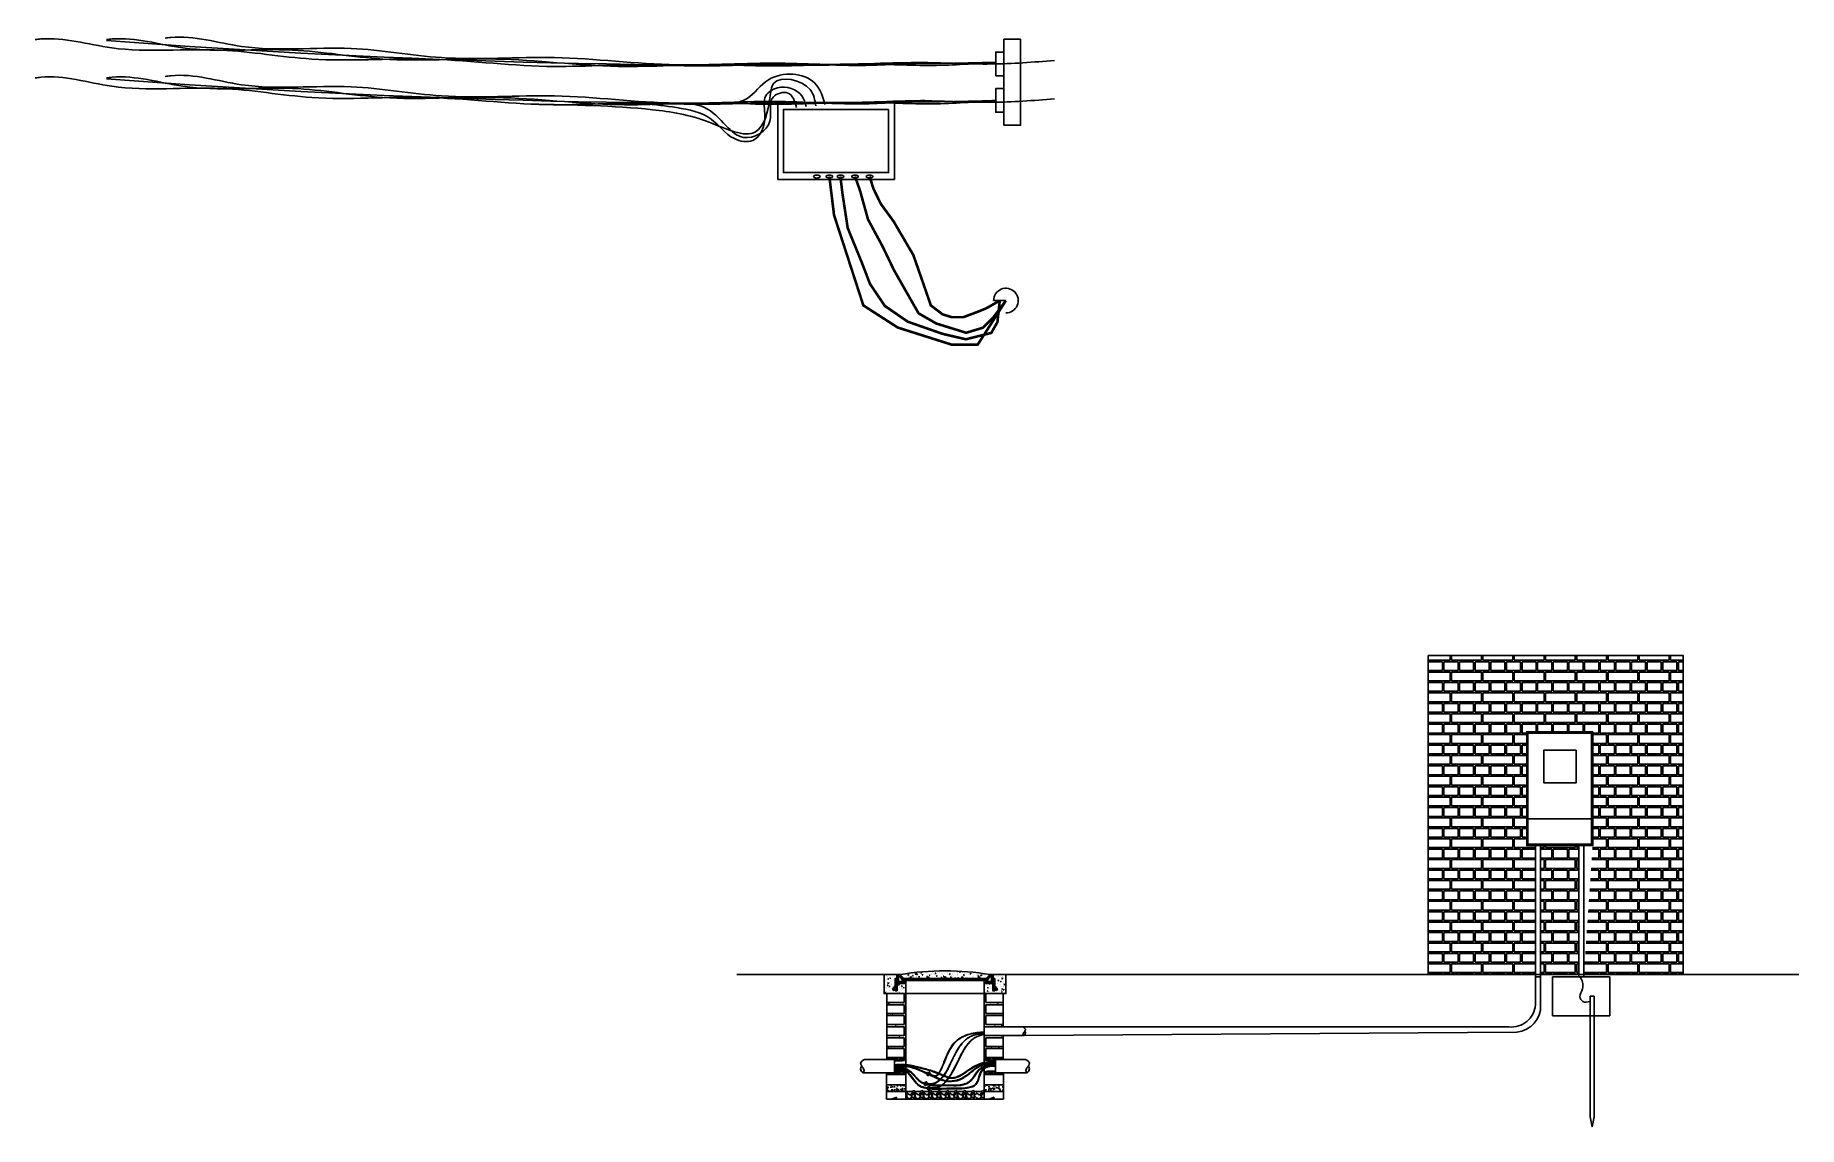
# Model space of a CAD drawing. Header units: inches. Extents: x 131 to 82119, y 71 to 16923.
# Drawn here: x 3028.01 to 3041.54, y 1199.93 to 1208.31 of the extents above.
import ezdxf

# ---------------------------------------------------------------- set-up
doc = ezdxf.new("R2010")
doc.units = ezdxf.units.IN
doc.header["$MEASUREMENT"] = 0
doc.layers.add('DUCTO-PARED O TECHO', color=7, linetype='Continuous', lineweight=25)
doc.layers.add('RED MEDIA TENSIÓN EXISTENTE', color=5, linetype='Continuous')
pattern_1 = [(45, (795.912245, -670.697758), (-0.00673519209, 0.00673519209), [])]

msp = doc.modelspace()

# ---------------------------------------------------------------- hatches: boundary and pattern name
h = msp.add_hatch()
h.set_pattern_fill('AR-BRELM', color=256, scale=0.03, style=0)
h.set_pattern_definition([(0, (0, 0), (0, 0.16002), [0.22875, -0.01125]), (0, (0, 0.0675), (0, 0.16002), [0.22875, -0.01125]), (0, (0.06, 0.08001), (0, 0.16002), [0.10875, -0.01125]), (0, (0.06, 0.14751), (0, 0.16002), [0.10875, -0.01125]), (90, (0, 0), (-0.24, 1e-17), [0.0675, -0.09252]), (90, (-0.01125, 0), (-0.24, 1e-17), [0.0675, -0.09252]), (90, (0.06, 0.08001), (-0.12, 7e-18), [0.0675, -0.09252]), (90, (0.04875, 0.08001), (-0.12, 7e-18), [0.0675, -0.09252])])
h.paths.add_polyline_path([(3039.457, 1202.96), (3039.963, 1202.96), (3039.963, 1202.086), (3039.896, 1201.095), (3040.657, 1201.095), (3040.657, 1203.545), (3038.7, 1203.545), (3038.7, 1201.095), (3039.523, 1201.095), (3039.523, 1202.086), (3039.457, 1202.086)])
h.paths.add_polyline_path([(3039.563, 1201.095), (3039.855, 1201.095), (3039.855, 1202.086), (3039.563, 1202.086)], flags=17)
h = msp.add_hatch()
h.set_pattern_fill('ANSI31', color=256, scale=0.001)
h.set_pattern_definition([(45, (795.9122452, -670.6977585), (-0.0022450640303, 0.0022450640303), [])])
h.paths.add_polyline_path([(3034.624, 1201.064), (3034.61, 1201.064), (3034.61, 1201.008), (3034.59, 1200.985), (3034.596, 1200.972), (3034.611, 1200.99), (3034.611, 1200.971), (3034.624, 1200.971), (3034.624, 1201.028)])
h.paths.add_polyline_path([(3035.373, 1201.064), (3035.36, 1201.064), (3035.359, 1201.028), (3035.359, 1200.971), (3035.373, 1200.971), (3035.373, 1200.99), (3035.387, 1200.972), (3035.394, 1200.985), (3035.373, 1201.008)])
h.paths.add_polyline_path([(3035.36, 1201.064), (3035.36, 1201.095), (3035.349, 1201.095), (3035.349, 1201.043), (3035.291, 1201.043), (3035.291, 1201.028), (3035.359, 1201.028)])
h.paths.add_polyline_path([(3034.692, 1201.043), (3034.634, 1201.043), (3034.634, 1201.095), (3034.623, 1201.095), (3034.624, 1201.028), (3034.692, 1201.028)])
h.paths.add_polyline_path([(3034.646, 1201.095), (3034.634, 1201.095), (3034.674, 1201.043), (3034.679, 1201.057)], flags=17)
h.paths.add_polyline_path([(3035.349, 1201.095), (3035.337, 1201.095), (3035.305, 1201.057), (3035.309, 1201.043)], flags=17)
h.paths.add_polyline_path([(3035.31, 1201.064), (3034.673, 1201.064), (3034.679, 1201.057), (3034.676, 1201.05), (3035.307, 1201.05), (3035.305, 1201.057)])
h = msp.add_hatch(color=256)
h.dxf.hatch_style = 1
h.paths.add_polyline_path([(3034.781, 1201.093), (3034.77, 1201.107), (3034.765, 1201.1)])
h = msp.add_hatch()
h.set_pattern_fill('ANSI31', color=256, scale=0.003)
h.set_pattern_definition(pattern_1)
h.paths.add_polyline_path([(3034.692, 1200.327, 0.397277), (3034.665, 1200.353), (3034.604, 1200.353), (3034.604, 1200.342), (3034.543, 1200.342), (3034.543, 1200.327)])
h.paths.add_polyline_path([(3035.439, 1200.444), (3035.439, 1200.459), (3035.291, 1200.459, 0.397277), (3035.318, 1200.433), (3035.379, 1200.433), (3035.379, 1200.444)])
h.paths.add_polyline_path([(3035.44, 1200.327), (3035.44, 1200.342), (3035.379, 1200.342), (3035.379, 1200.353), (3035.318, 1200.353, 0.397277), (3035.291, 1200.327)])
h = msp.add_hatch()
h.set_pattern_fill('ANSI31', color=256, scale=0.003)
h.set_pattern_definition(pattern_1)
h.paths.add_polyline_path([(3034.665, 1200.433, 0.397277), (3034.692, 1200.459), (3034.544, 1200.459), (3034.544, 1200.444), (3034.604, 1200.444), (3034.604, 1200.433)])
h = msp.add_hatch()
h.set_pattern_fill('AR-CONC', color=256, scale=0.0003)
h.set_pattern_definition([(50, (795.912245, -670.69776), (0.0546554007, -0.00478172566), [0.005715, -0.062865]), (355, (795.912245, -670.69776), (-0.0105730264, 0.0573170536), [0.004572, -0.0502921753]), (100.4514447, (795.9168, -670.698157), (0.0440823741, 0.0525353256), [0.0048570026, -0.0534270734]), (46.1842, (795.912245, -670.68252), (0.0813237123, -0.0126126984), [0.0085725, -0.0942975]), (96.6355576, (795.91902, -670.68357), (0.0712212402, 0.0742278374), [0.007285507, -0.0801406824]), (351.1841512, (795.912245, -670.68252), (0.0712212402, 0.0742278374), [0.0068579901, -0.0754379196]), (21, (795.919865, -670.68633), (0.0454843174, -0.03067955946), [0.005715, -0.062865]), (326, (795.919865, -670.68633), (0.0185406085, 0.0552563898), [0.004572, -0.050292]), (71.451445, (795.923656, -670.688885), (0.0640249258, 0.0245768307), [0.0048570026, -0.0534269813]), (37.5, (795.912245, -670.697758), (0.00092658098, 0.02536651166), [0, -0.0496824, 0, -0.051054, 0, -0.0504825]), (7.5, (795.912245, -670.697758), (0.02004589875, 0.03005417245), [0, -0.0291084, 0, -0.0485394, 0, -0.0192405]), (327.5, (795.895253, -670.697758), (0.04067717855, -0.0017186232), [0, -0.01905, 0, -0.059436, 0, -0.078867]), (317.5, (795.887633, -670.69776), (0.0444387544, 0.0076279473), [0, -0.024765, 0, -0.0394716, 0, -0.056007])])
h.paths.add_polyline_path([(3035.44, 1200.197), (3035.44, 1200.249), (3035.291, 1200.249), (3035.291, 1200.197)])
h.paths.add_polyline_path([(3034.692, 1200.197), (3034.692, 1200.249), (3034.543, 1200.249), (3034.543, 1200.197)])
h = msp.add_hatch()
h.set_pattern_fill('AR-CONC', color=256, scale=0.003)
h.set_pattern_definition([(50, (795.91225, -670.69776), (0.54655401, -0.04781726), [0.05715, -0.62865]), (355, (795.91225, -670.69776), (-0.10573026, 0.57317054), [0.04572, -0.50292175]), (100.451445, (795.9578, -670.70174), (0.44082374, 0.52535326), [0.04857003, -0.53427073]), (46.1842, (795.91225, -670.54536), (0.81323712, -0.12612698), [0.085725, -0.942975]), (96.635558, (795.98, -670.5559), (0.7122124, 0.74227837), [0.07285507, -0.80140682]), (351.18415, (795.91225, -670.5454), (0.7122124, 0.74227837), [0.0685799, -0.7543792]), (21, (795.98845, -670.58346), (0.454843174, -0.306795595), [0.05715, -0.62865]), (326, (795.98845, -670.58346), (0.18540609, 0.5525639), [0.04572, -0.50292]), (71.451445, (796.02635, -670.609), (0.64024926, 0.24576831), [0.04857003, -0.53426981]), (37.5, (795.91225, -670.69776), (0.00926581, 0.253665117), [0, -0.496824, 0, -0.51054, 0, -0.504825]), (7.5, (795.91225, -670.69776), (0.200458988, 0.300541724), [0, -0.291084, 0, -0.485394, 0, -0.192405]), (327.5, (795.74232, -670.69776), (0.406771786, -0.017186232), [0, -0.1905, 0, -0.59436, 0, -0.78867]), (317.5, (795.66612, -670.69776), (0.444387544, 0.076279473), [0, -0.24765, 0, -0.394716, 0, -0.56007])])
h.paths.add_polyline_path([(3034.692, 1200.139), (3034.692, 1200.197), (3034.543, 1200.197), (3034.543, 1200.139)])
h = msp.add_hatch()
h.set_pattern_fill('AR-CONC', color=256, scale=0.003)
h.set_pattern_definition([(50, (796.6604, -670.69776), (0.54655401, -0.04781726), [0.05715, -0.62865]), (355, (796.6604, -670.69776), (-0.10573026, 0.57317054), [0.04572, -0.50292175]), (100.451445, (796.70596, -670.70174), (0.44082374, 0.52535326), [0.04857003, -0.53427073]), (46.1842, (796.6604, -670.54536), (0.81323712, -0.12612698), [0.085725, -0.942975]), (96.635558, (796.7282, -670.5559), (0.7122124, 0.74227837), [0.07285507, -0.80140682]), (351.18415, (796.6604, -670.5454), (0.7122124, 0.74227837), [0.0685799, -0.7543792]), (21, (796.7366, -670.58346), (0.454843174, -0.306795595), [0.05715, -0.62865]), (326, (796.7366, -670.58346), (0.18540609, 0.5525639), [0.04572, -0.50292]), (71.451445, (796.7745, -670.609), (0.64024926, 0.24576831), [0.04857003, -0.53426981]), (37.5, (796.66042, -670.69776), (0.00926581, 0.253665117), [0, -0.496824, 0, -0.51054, 0, -0.504825]), (7.5, (796.66042, -670.69776), (0.200458988, 0.300541724), [0, -0.291084, 0, -0.485394, 0, -0.192405]), (327.5, (796.49049, -670.69776), (0.406771786, -0.017186232), [0, -0.1905, 0, -0.59436, 0, -0.78867]), (317.5, (796.4143, -670.69776), (0.444387544, 0.076279473), [0, -0.24765, 0, -0.394716, 0, -0.56007])])
h.paths.add_polyline_path([(3035.44, 1200.197), (3035.291, 1200.197), (3035.291, 1200.139), (3035.44, 1200.139)])
at = {"layer": 'RED MEDIA TENSIÓN EXISTENTE'}
h = msp.add_hatch(color=256, dxfattribs=at)
edge = h.paths.add_edge_path()
edge.add_spline(control_points=[(3034.833, 1200.261), (3034.829, 1200.262), (3034.822, 1200.265), (3034.811, 1200.27), (3034.8, 1200.278), (3034.787, 1200.289), (3034.772, 1200.306), (3034.757, 1200.323), (3034.744, 1200.336), (3034.73, 1200.349), (3034.715, 1200.359), (3034.699, 1200.369), (3034.686, 1200.376), (3034.673, 1200.379), (3034.658, 1200.38), (3034.644, 1200.381), (3034.626, 1200.38), (3034.613, 1200.378), (3034.604, 1200.376)], knot_values=[0.000761, 0.000761, 0.000761, 0.000761, 0.011767, 0.024688, 0.0375, 0.050461, 0.077316, 0.105034, 0.118991, 0.132898, 0.160601, 0.174622, 0.188902, 0.203301, 0.217372, 0.231255, 0.245192, 0.27212, 0.27212, 0.27212, 0.27212], degree=3, periodic=0)
edge.add_line((3034.604, 1200.376), (3034.604, 1200.372))
edge.add_spline(control_points=[(3034.604, 1200.372), (3034.613, 1200.374), (3034.631, 1200.377), (3034.656, 1200.377), (3034.683, 1200.374), (3034.71, 1200.358), (3034.753, 1200.328), (3034.784, 1200.279), (3034.82, 1200.261), (3034.831, 1200.257)], knot_values=[0, 0, 0, 0, 0.0264, 0.05576, 0.076695, 0.105159, 0.149262, 0.233157, 0.27039, 0.27039, 0.27039, 0.27039], degree=3, periodic=0)
edge.add_line((3034.831, 1200.257), (3034.833, 1200.261))
edge = h.paths.add_edge_path()
edge.add_spline(control_points=[(3034.856, 1200.224), (3034.854, 1200.225), (3034.847, 1200.226), (3034.835, 1200.228), (3034.821, 1200.232), (3034.809, 1200.237), (3034.797, 1200.243), (3034.786, 1200.251), (3034.776, 1200.26), (3034.764, 1200.274), (3034.749, 1200.293), (3034.735, 1200.313), (3034.723, 1200.328), (3034.713, 1200.339), (3034.702, 1200.35), (3034.69, 1200.359), (3034.677, 1200.366), (3034.663, 1200.37), (3034.648, 1200.372), (3034.629, 1200.372), (3034.614, 1200.371), (3034.604, 1200.37)], knot_values=[0.000315, 0.000315, 0.000315, 0.000315, 0.007248, 0.021653, 0.03575, 0.04947, 0.062819, 0.075998, 0.089364, 0.103063, 0.13152, 0.160974, 0.175875, 0.190835, 0.205851, 0.220769, 0.2355, 0.250054, 0.264675, 0.279508, 0.309303, 0.309303, 0.309303, 0.309303], degree=3, periodic=0)
edge.add_line((3034.604, 1200.37), (3034.604, 1200.366))
edge.add_spline(control_points=[(3034.604, 1200.366), (3034.63, 1200.368), (3034.669, 1200.371), (3034.734, 1200.319), (3034.768, 1200.241), (3034.833, 1200.224), (3034.855, 1200.22)], knot_values=[0, 0, 0, 0, 0.074816, 0.112275, 0.241065, 0.306613, 0.306613, 0.306613, 0.306613], degree=3, periodic=0)
edge.add_line((3034.855, 1200.22), (3034.856, 1200.224))
h = msp.add_hatch(color=256, dxfattribs=at)
edge = h.paths.add_edge_path()
edge.add_line((3035.379, 1200.393), (3035.379, 1200.397))
edge.add_spline(control_points=[(3035.379, 1200.397), (3035.369, 1200.397), (3035.355, 1200.396), (3035.335, 1200.394), (3035.321, 1200.39), (3035.307, 1200.385), (3035.294, 1200.378), (3035.282, 1200.369), (3035.272, 1200.358), (3035.264, 1200.345), (3035.256, 1200.327), (3035.251, 1200.308), (3035.245, 1200.29), (3035.24, 1200.276), (3035.233, 1200.264), (3035.227, 1200.254), (3035.22, 1200.248), (3035.214, 1200.243), (3035.204, 1200.237), (3035.19, 1200.233), (3035.172, 1200.228), (3035.148, 1200.225), (3035.12, 1200.222), (3035.092, 1200.222), (3035.054, 1200.222), (3035.006, 1200.222), (3034.959, 1200.22), (3034.921, 1200.22), (3034.897, 1200.22), (3034.883, 1200.221), (3034.878, 1200.222)], knot_values=[0.331192, 0.331192, 0.331192, 0.331192, 0.360905, 0.375612, 0.390255, 0.404953, 0.419921, 0.435045, 0.450027, 0.46466, 0.479172, 0.508404, 0.523067, 0.537649, 0.551844, 0.565416, 0.571986, 0.578471, 0.591747, 0.60572, 0.620098, 0.648677, 0.677083, 0.70549, 0.733946, 0.790878, 0.847552, 0.875975, 0.904636, 0.919484, 0.919484, 0.919484, 0.919484], degree=3, periodic=0)
edge.add_line((3034.878, 1200.222), (3034.877, 1200.218))
edge.add_spline(control_points=[(3034.877, 1200.218), (3034.927, 1200.214), (3035.026, 1200.222), (3035.142, 1200.213), (3035.227, 1200.24), (3035.254, 1200.294), (3035.263, 1200.349), (3035.314, 1200.39), (3035.353, 1200.392), (3035.379, 1200.393)], knot_values=[0.327781, 0.327781, 0.327781, 0.327781, 0.472899, 0.632906, 0.672611, 0.729317, 0.801018, 0.836618, 0.914131, 0.914131, 0.914131, 0.914131], degree=3, periodic=0)

# ---------------------------------------------------------------- linework, layer by layer
for p, q in [((3035.459, 1206.271), (3035.365, 1206.271)), ((3039.465, 1202.291), (3039.956, 1202.291)), ((3034.765, 1201.1), (3034.77, 1201.107)), ((3034.781, 1201.093), (3034.765, 1201.1)), ((3034.781, 1201.093), (3034.77, 1201.107)), ((3038.7, 1201.095), (3035.459, 1201.095)), ((3039.855, 1201.079), (3039.655, 1201.079)), ((3039.655, 1201.079), (3039.655, 1200.779)), ((3040.095, 1200.779), (3040.095, 1201.079)), ((3034.544, 1200.444), (3034.544, 1200.95)), ((3034.544, 1200.95), (3034.692, 1200.95)), ((3034.692, 1200.95), (3034.692, 1200.459)), ((3034.692, 1200.95), (3035.291, 1200.95)), ((3035.439, 1200.95), (3035.291, 1200.95)), ((3035.291, 1200.95), (3035.291, 1200.459)), ((3035.439, 1200.693), (3035.439, 1200.95)), ((3039.942, 1200.003), (3039.942, 1200.929)), ((3039.942, 1200.929), (3039.975, 1200.929)), ((3039.975, 1200.929), (3039.975, 1200.003)), ((3039.655, 1200.779), (3040.095, 1200.779)), ((3035.439, 1200.444), (3035.439, 1200.627)), ((3034.692, 1200.459), (3034.544, 1200.459)), ((3034.692, 1200.459), (3034.692, 1200.404)), ((3034.692, 1200.4), (3034.692, 1200.393)), ((3034.692, 1200.389), (3034.692, 1200.373)), ((3034.692, 1200.368), (3034.692, 1200.357)), ((3035.291, 1200.459), (3035.439, 1200.459)), ((3035.291, 1200.459), (3035.291, 1200.406)), ((3035.291, 1200.402), (3035.291, 1200.39)), ((3035.291, 1200.386), (3035.291, 1200.376)), ((3035.291, 1200.371), (3035.291, 1200.324)), ((3034.543, 1200.327), (3034.543, 1200.342)), ((3034.543, 1200.249), (3034.692, 1200.249)), ((3034.692, 1200.352), (3034.692, 1200.327)), ((3035.44, 1200.249), (3035.291, 1200.249)), ((3035.44, 1200.327), (3035.44, 1200.342)), ((3034.543, 1200.197), (3034.692, 1200.197)), ((3034.692, 1200.139), (3035.291, 1200.139)), ((3035.44, 1200.197), (3035.291, 1200.197))]:
    msp.add_line(p, q)
at = {"linetype": 'Continuous'}
for p, q in [((3034.525, 1201.095), (3034.525, 1201.095)), ((3034.526, 1201.095), (3034.526, 1201.095)), ((3034.532, 1201.061), (3034.532, 1201.061)), ((3034.532, 1201.042), (3034.532, 1201.042)), ((3034.533, 1201.047), (3034.533, 1201.047)), ((3034.541, 1201.036), (3034.541, 1201.036)), ((3034.542, 1201.061), (3034.542, 1201.061)), ((3034.543, 1201.087), (3034.543, 1201.087)), ((3034.547, 1201.081), (3034.547, 1201.081)), ((3034.551, 1201.045), (3034.551, 1201.045)), ((3034.553, 1201.077), (3034.553, 1201.077)), ((3034.553, 1201.028), (3034.559, 1201.035)), ((3034.554, 1201.061), (3034.557, 1201.065)), ((3034.554, 1201.06), (3034.558, 1201.06)), ((3034.556, 1201.06), (3034.555, 1201.064)), ((3034.56, 1201.027), (3034.559, 1201.035)), ((3034.563, 1201.07), (3034.563, 1201.07)), ((3034.567, 1201.067), (3034.571, 1201.064)), ((3034.568, 1201.069), (3034.573, 1201.071)), ((3034.571, 1201.064), (3034.573, 1201.069)), ((3034.572, 1201.04), (3034.572, 1201.04)), ((3034.577, 1201.069), (3034.577, 1201.069)), ((3034.58, 1201.041), (3034.58, 1201.041)), ((3034.581, 1201.067), (3034.581, 1201.067)), ((3034.581, 1201.054), (3034.581, 1201.054)), ((3034.582, 1201.092), (3034.582, 1201.092)), ((3034.586, 1201.095), (3034.586, 1201.095)), ((3034.586, 1201.095), (3034.586, 1201.095)), ((3034.588, 1201.079), (3034.588, 1201.079)), ((3034.595, 1201.052), (3034.595, 1201.052)), ((3034.6, 1201.056), (3034.6, 1201.056)), ((3034.601, 1201.084), (3034.601, 1201.084)), ((3034.604, 1201.069), (3034.604, 1201.069)), ((3034.608, 1201.056), (3034.61, 1201.058)), ((3034.608, 1201.056), (3034.61, 1201.055)), ((3034.61, 1201.059), (3034.61, 1201.06)), ((3034.61, 1201.057), (3034.61, 1201.057)), ((3034.61, 1201.057), (3034.61, 1201.057)), ((3034.61, 1201.04), (3034.61, 1201.04)), ((3034.61, 1201.04), (3034.61, 1201.04)), ((3034.61, 1201.04), (3034.61, 1201.04)), ((3034.61, 1201.039), (3034.61, 1201.039)), ((3034.611, 1201.064), (3034.611, 1201.064)), ((3034.618, 1201.095), (3034.618, 1201.095)), ((3034.618, 1201.095), (3034.618, 1201.095)), ((3034.619, 1201.072), (3034.619, 1201.072)), ((3034.62, 1201.086), (3034.62, 1201.086)), ((3034.621, 1201.077), (3034.621, 1201.077)), ((3034.623, 1201.087), (3034.623, 1201.087)), ((3034.623, 1201.087), (3034.623, 1201.087)), ((3034.623, 1201.075), (3034.623, 1201.075)), ((3034.623, 1201.075), (3034.623, 1201.075)), ((3034.623, 1201.075), (3034.623, 1201.075)), ((3034.651, 1201.096), (3034.651, 1201.096)), ((3034.666, 1201.084), (3034.666, 1201.084)), ((3034.669, 1201.075), (3034.669, 1201.075)), ((3034.677, 1201.066), (3034.677, 1201.066)), ((3034.679, 1201.064), (3034.683, 1201.065)), ((3034.684, 1201.068), (3034.684, 1201.068)), ((3034.685, 1201.065), (3034.685, 1201.065)), ((3034.688, 1201.064), (3034.688, 1201.064)), ((3034.688, 1201.064), (3034.688, 1201.064)), ((3034.696, 1201.069), (3034.696, 1201.069)), ((3034.697, 1201.096), (3034.697, 1201.096)), ((3034.698, 1201.083), (3034.698, 1201.083)), ((3034.706, 1201.09), (3034.712, 1201.096)), ((3034.706, 1201.091), (3034.712, 1201.089)), ((3034.707, 1201.104), (3034.708, 1201.105)), ((3034.707, 1201.103), (3034.711, 1201.103)), ((3034.71, 1201.103), (3034.709, 1201.105)), ((3034.71, 1201.092), (3034.71, 1201.092)), ((3034.71, 1201.074), (3034.71, 1201.074)), ((3034.712, 1201.089), (3034.711, 1201.096)), ((3034.716, 1201.099), (3034.716, 1201.099)), ((3034.723, 1201.072), (3034.723, 1201.072)), ((3034.723, 1201.072), (3034.723, 1201.072)), ((3034.726, 1201.077), (3034.726, 1201.077)), ((3034.726, 1201.077), (3034.726, 1201.077)), ((3034.726, 1201.064), (3034.726, 1201.064)), ((3034.726, 1201.064), (3034.726, 1201.064)), ((3034.731, 1201.108), (3034.731, 1201.108)), ((3034.731, 1201.108), (3034.731, 1201.108)), ((3034.736, 1201.088), (3034.736, 1201.088)), ((3034.741, 1201.085), (3034.744, 1201.083)), ((3034.741, 1201.064), (3034.741, 1201.064)), ((3034.742, 1201.087), (3034.747, 1201.089)), ((3034.745, 1201.103), (3034.745, 1201.103)), ((3034.745, 1201.083), (3034.746, 1201.087)), ((3034.75, 1201.072), (3034.75, 1201.072)), ((3034.755, 1201.1), (3034.755, 1201.1)), ((3034.758, 1201.104), (3034.758, 1201.104)), ((3034.758, 1201.104), (3034.758, 1201.104)), ((3034.762, 1201.099), (3034.764, 1201.102)), ((3034.762, 1201.099), (3034.766, 1201.098)), ((3034.764, 1201.102), (3034.763, 1201.103)), ((3034.764, 1201.102), (3034.765, 1201.103)), ((3034.764, 1201.098), (3034.764, 1201.102)), ((3034.764, 1201.064), (3034.764, 1201.064)), ((3034.764, 1201.064), (3034.764, 1201.064)), ((3034.765, 1201.111), (3034.765, 1201.111)), ((3034.768, 1201.112), (3034.768, 1201.112)), ((3034.769, 1201.106), (3034.769, 1201.106)), ((3034.773, 1201.083), (3034.773, 1201.083)), ((3034.773, 1201.079), (3034.773, 1201.079)), ((3034.775, 1201.068), (3034.775, 1201.068)), ((3034.776, 1201.093), (3034.776, 1201.093)), ((3034.787, 1201.077), (3034.793, 1201.084)), ((3034.787, 1201.078), (3034.794, 1201.077)), ((3034.791, 1201.07), (3034.791, 1201.07)), ((3034.792, 1201.081), (3034.792, 1201.081)), ((3034.793, 1201.109), (3034.793, 1201.109)), ((3034.794, 1201.076), (3034.793, 1201.084)), ((3034.794, 1201.064), (3034.794, 1201.064)), ((3034.799, 1201.107), (3034.799, 1201.107)), ((3034.802, 1201.064), (3034.802, 1201.064)), ((3034.802, 1201.064), (3034.802, 1201.064)), ((3034.805, 1201.11), (3034.808, 1201.107)), ((3034.806, 1201.112), (3034.811, 1201.114)), ((3034.806, 1201.109), (3034.806, 1201.109)), ((3034.809, 1201.107), (3034.81, 1201.112)), ((3034.812, 1201.111), (3034.812, 1201.111)), ((3034.814, 1201.073), (3034.814, 1201.073)), ((3034.815, 1201.099), (3034.815, 1201.099)), ((3034.816, 1201.094), (3034.82, 1201.098)), ((3034.816, 1201.094), (3034.821, 1201.093)), ((3034.817, 1201.09), (3034.817, 1201.09)), ((3034.819, 1201.093), (3034.818, 1201.098)), ((3034.821, 1201.085), (3034.821, 1201.085)), ((3034.832, 1201.069), (3034.832, 1201.069)), ((3034.84, 1201.064), (3034.84, 1201.064)), ((3034.84, 1201.064), (3034.84, 1201.064)), ((3034.841, 1201.119), (3034.841, 1201.119)), ((3034.841, 1201.119), (3034.841, 1201.119)), ((3034.841, 1201.115), (3034.841, 1201.115)), ((3034.843, 1201.115), (3034.843, 1201.115)), ((3034.846, 1201.064), (3034.846, 1201.064)), ((3034.847, 1201.107), (3034.847, 1201.107)), ((3034.85, 1201.079), (3034.854, 1201.077)), ((3034.851, 1201.081), (3034.857, 1201.083)), ((3034.853, 1201.078), (3034.853, 1201.078)), ((3034.854, 1201.104), (3034.854, 1201.104)), ((3034.854, 1201.077), (3034.856, 1201.081)), ((3034.862, 1201.098), (3034.862, 1201.098)), ((3034.868, 1201.065), (3034.874, 1201.071)), ((3034.868, 1201.065), (3034.875, 1201.064)), ((3034.868, 1201.064), (3034.868, 1201.064)), ((3034.869, 1201.092), (3034.869, 1201.092)), ((3034.871, 1201.089), (3034.875, 1201.094)), ((3034.871, 1201.089), (3034.875, 1201.089)), ((3034.872, 1201.067), (3034.872, 1201.067)), ((3034.874, 1201.088), (3034.873, 1201.093)), ((3034.875, 1201.064), (3034.874, 1201.071)), ((3034.876, 1201.121), (3034.876, 1201.121)), ((3034.877, 1201.064), (3034.877, 1201.064)), ((3034.877, 1201.064), (3034.877, 1201.064)), ((3034.886, 1201.121), (3034.886, 1201.121)), ((3034.887, 1201.106), (3034.887, 1201.106)), ((3034.888, 1201.094), (3034.888, 1201.094)), ((3034.891, 1201.071), (3034.891, 1201.071)), ((3034.892, 1201.084), (3034.892, 1201.084)), ((3034.893, 1201.109), (3034.893, 1201.109)), ((3034.897, 1201.068), (3034.897, 1201.068)), ((3034.906, 1201.106), (3034.906, 1201.106)), ((3034.913, 1201.065), (3034.913, 1201.065)), ((3034.914, 1201.104), (3034.918, 1201.101)), ((3034.915, 1201.106), (3034.921, 1201.108)), ((3034.915, 1201.064), (3034.915, 1201.064)), ((3034.915, 1201.064), (3034.915, 1201.064)), ((3034.917, 1201.098), (3034.917, 1201.098)), ((3034.918, 1201.101), (3034.92, 1201.106)), ((3034.926, 1201.084), (3034.929, 1201.089)), ((3034.926, 1201.084), (3034.93, 1201.084)), ((3034.928, 1201.084), (3034.927, 1201.088)), ((3034.928, 1201.104), (3034.928, 1201.104)), ((3034.93, 1201.064), (3034.93, 1201.064)), ((3034.931, 1201.089), (3034.931, 1201.089)), ((3034.932, 1201.115), (3034.932, 1201.115)), ((3034.935, 1201.079), (3034.935, 1201.079)), ((3034.944, 1201.123), (3034.944, 1201.123)), ((3034.944, 1201.123), (3034.944, 1201.123)), ((3034.945, 1201.074), (3034.945, 1201.074)), ((3034.951, 1201.113), (3034.951, 1201.113)), ((3034.96, 1201.073), (3034.963, 1201.07)), ((3034.961, 1201.075), (3034.966, 1201.077)), ((3034.964, 1201.077), (3034.964, 1201.077)), ((3034.964, 1201.07), (3034.965, 1201.075)), ((3034.965, 1201.104), (3034.965, 1201.104)), ((3034.969, 1201.102), (3034.969, 1201.102)), ((3034.969, 1201.069), (3034.969, 1201.069)), ((3034.97, 1201.094), (3034.97, 1201.094)), ((3034.971, 1201.119), (3034.971, 1201.119)), ((3034.976, 1201.124), (3034.976, 1201.124)), ((3034.98, 1201.087), (3034.98, 1201.087)), ((3034.98, 1201.08), (3034.984, 1201.084)), ((3034.98, 1201.079), (3034.985, 1201.079)), ((3034.983, 1201.079), (3034.982, 1201.084)), ((3034.984, 1201.107), (3034.984, 1201.107)), ((3034.993, 1201.08), (3034.993, 1201.08)), ((3034.995, 1201.121), (3034.995, 1201.121)), ((3035.009, 1201.124), (3035.009, 1201.124)), ((3035.009, 1201.101), (3035.009, 1201.101)), ((3035.009, 1201.1), (3035.009, 1201.1)), ((3035.009, 1201.074), (3035.009, 1201.074)), ((3035.013, 1201.11), (3035.013, 1201.11)), ((3035.024, 1201.098), (3035.028, 1201.095)), ((3035.024, 1201.094), (3035.024, 1201.094)), ((3035.025, 1201.1), (3035.03, 1201.102)), ((3035.028, 1201.095), (3035.029, 1201.1)), ((3035.035, 1201.075), (3035.039, 1201.079)), ((3035.035, 1201.075), (3035.039, 1201.074)), ((3035.038, 1201.074), (3035.037, 1201.079)), ((3035.041, 1201.087), (3035.041, 1201.087)), ((3035.048, 1201.08), (3035.048, 1201.08)), ((3035.049, 1201.105), (3035.049, 1201.105)), ((3035.05, 1201.099), (3035.05, 1201.099)), ((3035.06, 1201.089), (3035.06, 1201.089)), ((3035.061, 1201.117), (3035.061, 1201.117)), ((3035.068, 1201.102), (3035.068, 1201.102)), ((3035.069, 1201.067), (3035.073, 1201.064)), ((3035.07, 1201.069), (3035.076, 1201.071)), ((3035.071, 1201.122), (3035.071, 1201.122)), ((3035.071, 1201.122), (3035.071, 1201.122)), ((3035.073, 1201.064), (3035.075, 1201.069)), ((3035.08, 1201.119), (3035.08, 1201.119)), ((3035.086, 1201.085), (3035.086, 1201.085)), ((3035.087, 1201.11), (3035.087, 1201.11)), ((3035.088, 1201.122), (3035.092, 1201.12)), ((3035.089, 1201.093), (3035.089, 1201.093)), ((3035.09, 1201.07), (3035.093, 1201.074)), ((3035.09, 1201.07), (3035.094, 1201.07)), ((3035.091, 1201.097), (3035.091, 1201.097)), ((3035.092, 1201.069), (3035.091, 1201.074)), ((3035.092, 1201.12), (3035.092, 1201.121)), ((3035.095, 1201.121), (3035.095, 1201.121)), ((3035.095, 1201.121), (3035.095, 1201.121)), ((3035.101, 1201.121), (3035.101, 1201.121)), ((3035.102, 1201.114), (3035.108, 1201.12)), ((3035.102, 1201.114), (3035.109, 1201.113)), ((3035.109, 1201.113), (3035.108, 1201.12)), ((3035.11, 1201.064), (3035.11, 1201.064)), ((3035.11, 1201.064), (3035.11, 1201.064)), ((3035.11, 1201.064), (3035.11, 1201.064)), ((3035.113, 1201.11), (3035.113, 1201.11)), ((3035.117, 1201.069), (3035.117, 1201.069)), ((3035.125, 1201.065), (3035.125, 1201.065)), ((3035.126, 1201.09), (3035.126, 1201.09)), ((3035.127, 1201.116), (3035.127, 1201.116)), ((3035.131, 1201.095), (3035.131, 1201.095)), ((3035.133, 1201.092), (3035.137, 1201.089)), ((3035.134, 1201.094), (3035.14, 1201.096)), ((3035.136, 1201.072), (3035.136, 1201.072)), ((3035.137, 1201.099), (3035.137, 1201.099)), ((3035.137, 1201.089), (3035.139, 1201.094)), ((3035.144, 1201.065), (3035.148, 1201.07)), ((3035.144, 1201.065), (3035.149, 1201.065)), ((3035.147, 1201.064), (3035.146, 1201.069)), ((3035.154, 1201.072), (3035.154, 1201.072)), ((3035.156, 1201.102), (3035.156, 1201.102)), ((3035.157, 1201.117), (3035.157, 1201.117)), ((3035.163, 1201.064), (3035.163, 1201.064)), ((3035.163, 1201.064), (3035.163, 1201.064)), ((3035.164, 1201.07), (3035.164, 1201.07)), ((3035.165, 1201.096), (3035.165, 1201.096)), ((3035.165, 1201.076), (3035.165, 1201.076)), ((3035.172, 1201.094), (3035.172, 1201.094)), ((3035.181, 1201.064), (3035.185, 1201.065)), ((3035.183, 1201.102), (3035.19, 1201.101)), ((3035.184, 1201.101), (3035.19, 1201.107)), ((3035.185, 1201.106), (3035.185, 1201.106)), ((3035.189, 1201.115), (3035.189, 1201.115)), ((3035.189, 1201.115), (3035.189, 1201.115)), ((3035.19, 1201.1), (3035.189, 1201.107)), ((3035.199, 1201.079), (3035.199, 1201.079)), ((3035.201, 1201.064), (3035.203, 1201.065)), ((3035.201, 1201.064), (3035.201, 1201.064)), ((3035.202, 1201.075), (3035.202, 1201.075)), ((3035.203, 1201.101), (3035.203, 1201.101)), ((3035.213, 1201.092), (3035.213, 1201.092)), ((3035.213, 1201.082), (3035.213, 1201.082)), ((3035.216, 1201.064), (3035.216, 1201.064)), ((3035.216, 1201.064), (3035.216, 1201.064)), ((3035.218, 1201.112), (3035.218, 1201.112)), ((3035.225, 1201.111), (3035.225, 1201.111)), ((3035.232, 1201.085), (3035.232, 1201.085)), ((3035.242, 1201.081), (3035.242, 1201.081)), ((3035.243, 1201.106), (3035.243, 1201.106)), ((3035.243, 1201.087), (3035.243, 1201.087)), ((3035.243, 1201.085), (3035.247, 1201.083)), ((3035.244, 1201.088), (3035.249, 1201.09)), ((3035.247, 1201.083), (3035.248, 1201.087)), ((3035.253, 1201.09), (3035.253, 1201.09)), ((3035.253, 1201.078), (3035.253, 1201.078)), ((3035.253, 1201.078), (3035.253, 1201.078)), ((3035.261, 1201.088), (3035.261, 1201.088)), ((3035.261, 1201.07), (3035.261, 1201.07)), ((3035.265, 1201.089), (3035.271, 1201.095)), ((3035.265, 1201.089), (3035.271, 1201.088)), ((3035.269, 1201.064), (3035.269, 1201.064)), ((3035.271, 1201.088), (3035.271, 1201.095)), ((3035.281, 1201.086), (3035.281, 1201.086)), ((3035.288, 1201.095), (3035.288, 1201.095)), ((3035.289, 1201.065), (3035.289, 1201.065)), ((3035.294, 1201.089), (3035.294, 1201.089)), ((3035.3, 1201.101), (3035.3, 1201.101)), ((3035.3, 1201.101), (3035.3, 1201.101)), ((3035.306, 1201.078), (3035.306, 1201.078)), ((3035.308, 1201.067), (3035.308, 1201.067)), ((3035.309, 1201.095), (3035.309, 1201.095)), ((3035.314, 1201.068), (3035.314, 1201.068)), ((3035.314, 1201.068), (3035.314, 1201.068)), ((3035.315, 1201.069), (3035.315, 1201.069)), ((3035.32, 1201.091), (3035.32, 1201.091)), ((3035.327, 1201.097), (3035.327, 1201.097)), ((3035.332, 1201.089), (3035.332, 1201.089)), ((3035.375, 1201.085), (3035.375, 1201.085)), ((3035.377, 1201.036), (3035.377, 1201.036)), ((3035.379, 1201.059), (3035.379, 1201.059)), ((3035.384, 1201.05), (3035.384, 1201.05)), ((3035.385, 1201.077), (3035.385, 1201.077)), ((3035.395, 1201.093), (3035.395, 1201.093)), ((3035.396, 1201.052), (3035.396, 1201.052)), ((3035.397, 1201.077), (3035.397, 1201.077)), ((3035.398, 1201.049), (3035.402, 1201.046)), ((3035.399, 1201.051), (3035.404, 1201.053)), ((3035.401, 1201.044), (3035.401, 1201.044)), ((3035.402, 1201.046), (3035.403, 1201.051)), ((3035.404, 1201.08), (3035.404, 1201.08)), ((3035.413, 1201.054), (3035.413, 1201.054)), ((3035.416, 1201.083), (3035.416, 1201.083)), ((3035.417, 1201.041), (3035.421, 1201.046)), ((3035.417, 1201.041), (3035.422, 1201.041)), ((3035.417, 1201.034), (3035.417, 1201.034)), ((3035.42, 1201.04), (3035.419, 1201.045)), ((3035.421, 1201.095), (3035.421, 1201.095)), ((3035.421, 1201.095), (3035.421, 1201.095)), ((3035.424, 1201.067), (3035.424, 1201.067)), ((3035.427, 1201.064), (3035.434, 1201.063)), ((3035.428, 1201.063), (3035.434, 1201.07)), ((3035.433, 1201.084), (3035.433, 1201.084)), ((3035.434, 1201.062), (3035.433, 1201.07)), ((3035.434, 1201.031), (3035.434, 1201.031)), ((3035.435, 1201.056), (3035.435, 1201.056)), ((3035.436, 1201.082), (3035.436, 1201.082)), ((3035.442, 1201.043), (3035.442, 1201.043)), ((3035.454, 1201.095), (3035.454, 1201.095)), ((3035.457, 1201.082), (3035.457, 1201.082)), ((3035.458, 1201.032), (3035.458, 1201.032)), ((3035.459, 1201.087), (3035.459, 1201.087)), ((3035.459, 1201.082), (3035.459, 1201.082)), ((3035.459, 1201.075), (3035.459, 1201.075)), ((3035.459, 1201.06), (3035.459, 1201.06)), ((3035.459, 1201.05), (3035.459, 1201.05)), ((3035.459, 1201.032), (3035.459, 1201.032)), ((3034.524, 1200.95), (3034.525, 1200.95)), ((3034.53, 1200.956), (3034.534, 1200.954)), ((3034.531, 1200.958), (3034.536, 1200.96)), ((3034.532, 1200.965), (3034.532, 1200.965)), ((3034.533, 1200.993), (3034.533, 1200.993)), ((3034.534, 1200.954), (3034.535, 1200.958)), ((3034.535, 1201.01), (3034.535, 1201.01)), ((3034.538, 1200.96), (3034.538, 1200.96)), ((3034.539, 1200.985), (3034.539, 1200.985)), ((3034.54, 1201.011), (3034.54, 1201.011)), ((3034.54, 1200.966), (3034.54, 1200.966)), ((3034.541, 1200.993), (3034.541, 1200.993)), ((3034.542, 1200.962), (3034.542, 1200.962)), ((3034.549, 1201.012), (3034.552, 1201.009)), ((3034.549, 1200.95), (3034.549, 1200.95)), ((3034.549, 1200.95), (3034.549, 1200.95)), ((3034.55, 1201.014), (3034.555, 1201.016)), ((3034.552, 1201.009), (3034.554, 1201.014)), ((3034.553, 1201.029), (3034.56, 1201.028)), ((3034.558, 1201.001), (3034.558, 1201.001)), ((3034.56, 1200.996), (3034.56, 1200.996)), ((3034.561, 1201.024), (3034.561, 1201.024)), ((3034.564, 1201.003), (3034.568, 1201.008)), ((3034.564, 1201.003), (3034.569, 1201.003)), ((3034.567, 1201.002), (3034.566, 1201.007)), ((3034.569, 1200.97), (3034.569, 1200.97)), ((3034.574, 1200.991), (3034.574, 1200.991)), ((3034.576, 1200.95), (3034.576, 1200.95)), ((3034.577, 1200.973), (3034.577, 1200.973)), ((3034.577, 1200.965), (3034.577, 1200.965)), ((3034.578, 1200.991), (3034.578, 1200.991)), ((3034.578, 1200.95), (3034.578, 1200.95)), ((3034.579, 1201.016), (3034.579, 1201.016)), ((3034.58, 1201.026), (3034.58, 1201.026)), ((3034.58, 1201.018), (3034.58, 1201.018)), ((3034.583, 1200.961), (3034.583, 1200.961)), ((3034.589, 1201), (3034.589, 1201)), ((3034.593, 1200.979), (3034.593, 1200.979)), ((3034.593, 1200.978), (3034.593, 1200.978)), ((3034.593, 1200.978), (3034.593, 1200.978)), ((3034.595, 1200.956), (3034.595, 1200.956)), ((3034.596, 1200.973), (3034.596, 1200.973)), ((3034.598, 1200.999), (3034.598, 1200.999)), ((3034.601, 1200.998), (3034.601, 1200.998)), ((3034.601, 1200.998), (3034.601, 1200.998)), ((3034.602, 1200.95), (3034.602, 1200.95)), ((3034.604, 1201.002), (3034.604, 1201.002)), ((3034.609, 1201.03), (3034.609, 1201.03)), ((3034.61, 1201.03), (3034.61, 1201.03)), ((3034.61, 1201.015), (3034.61, 1201.015)), ((3034.61, 1201.015), (3034.61, 1201.015)), ((3034.611, 1200.975), (3034.611, 1200.975)), ((3034.616, 1200.97), (3034.616, 1200.97)), ((3034.617, 1200.971), (3034.617, 1200.971)), ((3034.624, 1200.959), (3034.624, 1200.959)), ((3034.626, 1201.028), (3034.626, 1201.028)), ((3034.634, 1201.016), (3034.641, 1201.015)), ((3034.635, 1201.016), (3034.64, 1201.022)), ((3034.636, 1200.979), (3034.636, 1200.979)), ((3034.637, 1201.006), (3034.637, 1201.006)), ((3034.639, 1200.998), (3034.639, 1200.998)), ((3034.639, 1200.963), (3034.639, 1200.963)), ((3034.641, 1201.015), (3034.64, 1201.022)), ((3034.64, 1200.95), (3034.64, 1200.95)), ((3034.641, 1200.952), (3034.646, 1200.954)), ((3034.644, 1200.95), (3034.645, 1200.952)), ((3034.645, 1200.952), (3034.645, 1200.952)), ((3034.654, 1200.95), (3034.654, 1200.95)), ((3034.654, 1200.95), (3034.654, 1200.95)), ((3034.655, 1200.987), (3034.655, 1200.987)), ((3034.655, 1200.976), (3034.655, 1200.976)), ((3034.656, 1201.009), (3034.656, 1201.009)), ((3034.656, 1201.001), (3034.656, 1201.001)), ((3034.657, 1201.027), (3034.657, 1201.027)), ((3034.658, 1201.005), (3034.662, 1201.003)), ((3034.659, 1201.008), (3034.664, 1201.01)), ((3034.662, 1201.003), (3034.664, 1201.007)), ((3034.665, 1200.988), (3034.665, 1200.988)), ((3034.665, 1200.982), (3034.665, 1200.982)), ((3034.665, 1200.957), (3034.665, 1200.957)), ((3034.673, 1200.994), (3034.677, 1200.998)), ((3034.673, 1200.994), (3034.678, 1200.993)), ((3034.676, 1200.993), (3034.675, 1200.998)), ((3034.68, 1200.996), (3034.68, 1200.996)), ((3034.684, 1200.971), (3034.684, 1200.971)), ((3034.684, 1200.936), (3034.688, 1200.941)), ((3034.684, 1200.936), (3034.689, 1200.936)), ((3034.685, 1201.012), (3034.685, 1201.012)), ((3034.685, 1200.919), (3034.689, 1200.917)), ((3034.687, 1200.935), (3034.686, 1200.94)), ((3034.686, 1200.922), (3034.691, 1200.924)), ((3034.689, 1200.917), (3034.69, 1200.922)), ((3034.69, 1200.917), (3034.69, 1200.917)), ((3034.691, 1200.905), (3034.691, 1200.905)), ((3034.692, 1201.013), (3034.692, 1201.013)), ((3034.692, 1200.988), (3034.692, 1200.988)), ((3034.692, 1200.988), (3034.692, 1200.988)), ((3034.692, 1200.986), (3034.692, 1200.986)), ((3034.692, 1200.964), (3034.692, 1200.964)), ((3034.692, 1200.963), (3034.692, 1200.963)), ((3034.692, 1200.959), (3034.692, 1200.959)), ((3034.692, 1200.931), (3034.692, 1200.931)), ((3034.692, 1200.931), (3034.692, 1200.931)), ((3034.692, 1200.931), (3034.692, 1200.931)), ((3034.692, 1200.915), (3034.692, 1200.915)), ((3034.692, 1200.915), (3034.692, 1200.915)), ((3034.692, 1200.906), (3034.692, 1200.906)), ((3034.692, 1200.906), (3034.692, 1200.906)), ((3034.692, 1200.904), (3034.692, 1200.904)), ((3034.692, 1200.904), (3034.692, 1200.904)), ((3035.292, 1200.914), (3035.291, 1200.918)), ((3035.291, 1200.914), (3035.292, 1200.914)), ((3035.296, 1200.95), (3035.296, 1200.95)), ((3035.296, 1200.95), (3035.296, 1200.95)), ((3035.297, 1201.011), (3035.297, 1201.011)), ((3035.297, 1200.914), (3035.3, 1200.911)), ((3035.298, 1200.916), (3035.303, 1200.918)), ((3035.301, 1201.028), (3035.301, 1201.028)), ((3035.301, 1201.028), (3035.301, 1201.028)), ((3035.301, 1200.911), (3035.302, 1200.916)), ((3035.304, 1200.929), (3035.304, 1200.929)), ((3035.305, 1201.009), (3035.305, 1201.009)), ((3035.305, 1200.957), (3035.305, 1200.957)), ((3035.305, 1200.936), (3035.305, 1200.936)), ((3035.305, 1200.932), (3035.305, 1200.932)), ((3035.305, 1200.932), (3035.305, 1200.932)), ((3035.305, 1200.93), (3035.305, 1200.93)), ((3035.305, 1200.93), (3035.305, 1200.93)), ((3035.305, 1200.908), (3035.305, 1200.908)), ((3035.305, 1200.908), (3035.305, 1200.908)), ((3035.305, 1200.902), (3035.305, 1200.902)), ((3035.305, 1200.902), (3035.305, 1200.902)), ((3035.306, 1200.981), (3035.306, 1200.981)), ((3035.306, 1200.96), (3035.306, 1200.96)), ((3035.315, 1200.969), (3035.319, 1200.966)), ((3035.315, 1200.964), (3035.315, 1200.964)), ((3035.316, 1200.99), (3035.316, 1200.99)), ((3035.316, 1200.971), (3035.321, 1200.973)), ((3035.317, 1201.015), (3035.317, 1201.015)), ((3035.319, 1200.994), (3035.322, 1200.998)), ((3035.319, 1200.993), (3035.323, 1200.993)), ((3035.319, 1200.966), (3035.321, 1200.971)), ((3035.321, 1200.993), (3035.32, 1200.998)), ((3035.322, 1200.95), (3035.322, 1200.95)), ((3035.324, 1200.96), (3035.324, 1200.96)), ((3035.325, 1200.987), (3035.325, 1200.987)), ((3035.331, 1200.968), (3035.331, 1200.968)), ((3035.332, 1201.006), (3035.332, 1201.006)), ((3035.333, 1201.028), (3035.333, 1201.028)), ((3035.334, 1201.024), (3035.337, 1201.022)), ((3035.335, 1201.026), (3035.339, 1201.028)), ((3035.335, 1200.955), (3035.335, 1200.955)), ((3035.338, 1201.021), (3035.339, 1201.026)), ((3035.344, 1200.99), (3035.344, 1200.99)), ((3035.345, 1201.017), (3035.345, 1201.017)), ((3035.345, 1201.007), (3035.345, 1201.007)), ((3035.347, 1200.958), (3035.347, 1200.958)), ((3035.35, 1200.989), (3035.35, 1200.989)), ((3035.353, 1200.963), (3035.353, 1200.963)), ((3035.355, 1200.995), (3035.355, 1200.995)), ((3035.355, 1200.97), (3035.355, 1200.97)), ((3035.356, 1201.021), (3035.356, 1201.021)), ((3035.356, 1200.989), (3035.359, 1200.992)), ((3035.356, 1200.99), (3035.359, 1200.989)), ((3035.359, 1201.023), (3035.359, 1201.023)), ((3035.359, 1200.992), (3035.359, 1200.992)), ((3035.359, 1200.992), (3035.359, 1200.992)), ((3035.359, 1200.981), (3035.359, 1200.981)), ((3035.36, 1200.95), (3035.36, 1200.95)), ((3035.371, 1200.967), (3035.371, 1200.967)), ((3035.373, 1200.989), (3035.374, 1200.989)), ((3035.373, 1200.989), (3035.374, 1200.989)), ((3035.376, 1201.013), (3035.376, 1201.013)), ((3035.379, 1200.962), (3035.379, 1200.962)), ((3035.383, 1200.997), (3035.386, 1200.998)), ((3035.385, 1200.995), (3035.385, 1200.995)), ((3035.386, 1201.006), (3035.386, 1201.006)), ((3035.387, 1200.957), (3035.387, 1200.957)), ((3035.393, 1201.023), (3035.393, 1201.023)), ((3035.393, 1200.95), (3035.393, 1200.95)), ((3035.394, 1200.997), (3035.394, 1200.997)), ((3035.394, 1200.975), (3035.394, 1200.975)), ((3035.395, 1201.001), (3035.395, 1201.001)), ((3035.396, 1201.026), (3035.396, 1201.026)), ((3035.398, 1200.95), (3035.398, 1200.95)), ((3035.401, 1200.97), (3035.401, 1200.97)), ((3035.412, 1200.965), (3035.412, 1200.965)), ((3035.42, 1200.972), (3035.42, 1200.972)), ((3035.421, 1201.021), (3035.421, 1201.021)), ((3035.421, 1201), (3035.421, 1201)), ((3035.424, 1200.97), (3035.424, 1200.97)), ((3035.425, 1200.963), (3035.428, 1200.96)), ((3035.426, 1200.965), (3035.431, 1200.967)), ((3035.427, 1201.004), (3035.427, 1201.004)), ((3035.428, 1200.984), (3035.432, 1200.988)), ((3035.428, 1200.984), (3035.433, 1200.984)), ((3035.428, 1200.955), (3035.428, 1200.955)), ((3035.429, 1200.96), (3035.43, 1200.965)), ((3035.431, 1200.983), (3035.43, 1200.988)), ((3035.431, 1200.955), (3035.431, 1200.955)), ((3035.432, 1200.98), (3035.432, 1200.98)), ((3035.433, 1201.006), (3035.433, 1201.006)), ((3035.436, 1200.95), (3035.436, 1200.95)), ((3035.437, 1200.977), (3035.444, 1200.976)), ((3035.438, 1200.977), (3035.444, 1200.983)), ((3035.439, 1201.004), (3035.439, 1201.004)), ((3035.44, 1201.002), (3035.44, 1201.002)), ((3035.441, 1201.03), (3035.441, 1201.03)), ((3035.443, 1201.018), (3035.447, 1201.015)), ((3035.444, 1200.975), (3035.443, 1200.983)), ((3035.444, 1201.02), (3035.45, 1201.022)), ((3035.447, 1201.015), (3035.449, 1201.02)), ((3035.449, 1200.976), (3035.449, 1200.976)), ((3035.453, 1200.963), (3035.453, 1200.963)), ((3035.459, 1201.026), (3035.459, 1201.026)), ((3035.459, 1201.007), (3035.459, 1201.007)), ((3035.459, 1201.005), (3035.459, 1201.005)), ((3035.459, 1201.005), (3035.459, 1201.005)), ((3035.459, 1201.001), (3035.459, 1201.001)), ((3035.459, 1200.986), (3035.459, 1200.986)), ((3035.459, 1200.977), (3035.459, 1200.977)), ((3035.459, 1200.977), (3035.459, 1200.977)), ((3035.459, 1200.959), (3035.459, 1200.959)), ((3035.459, 1200.959), (3035.459, 1200.959)), ((3035.459, 1200.952), (3035.459, 1200.952)), ((3035.459, 1200.95), (3035.459, 1200.95)), ((3034.552, 1200.78), (3034.555, 1200.783)), ((3034.554, 1200.78), (3034.554, 1200.783)), ((3034.557, 1200.87), (3034.561, 1200.868)), ((3034.558, 1200.873), (3034.563, 1200.875)), ((3034.561, 1200.868), (3034.562, 1200.872)), ((3034.571, 1200.788), (3034.571, 1200.788)), ((3034.576, 1200.876), (3034.576, 1200.876)), ((3034.576, 1200.78), (3034.576, 1200.78)), ((3034.576, 1200.78), (3034.576, 1200.78)), ((3034.576, 1200.78), (3034.576, 1200.78)), ((3034.582, 1200.796), (3034.582, 1200.796)), ((3034.582, 1200.796), (3034.582, 1200.796)), ((3034.584, 1200.784), (3034.588, 1200.782)), ((3034.585, 1200.787), (3034.59, 1200.789)), ((3034.588, 1200.782), (3034.589, 1200.786)), ((3034.59, 1200.864), (3034.59, 1200.864)), ((3034.59, 1200.864), (3034.59, 1200.864)), ((3034.592, 1200.781), (3034.592, 1200.781)), ((3034.594, 1200.881), (3034.594, 1200.881)), ((3034.597, 1200.882), (3034.597, 1200.882)), ((3034.597, 1200.882), (3034.597, 1200.882)), ((3034.609, 1200.793), (3034.609, 1200.793)), ((3034.612, 1200.869), (3034.612, 1200.869)), ((3034.614, 1200.796), (3034.614, 1200.796)), ((3034.62, 1200.785), (3034.62, 1200.785)), ((3034.621, 1200.787), (3034.621, 1200.787)), ((3034.629, 1200.882), (3034.629, 1200.882)), ((3034.629, 1200.78), (3034.629, 1200.78)), ((3034.629, 1200.78), (3034.629, 1200.78)), ((3034.633, 1200.869), (3034.633, 1200.869)), ((3034.635, 1200.88), (3034.635, 1200.88)), ((3034.639, 1200.867), (3034.639, 1200.867)), ((3034.642, 1200.864), (3034.642, 1200.864)), ((3034.646, 1200.796), (3034.646, 1200.796)), ((3034.651, 1200.874), (3034.651, 1200.874)), ((3034.652, 1200.871), (3034.652, 1200.871)), ((3034.665, 1200.795), (3034.665, 1200.795)), ((3034.667, 1200.866), (3034.673, 1200.868)), ((3034.667, 1200.864), (3034.667, 1200.864)), ((3034.669, 1200.791), (3034.669, 1200.791)), ((3034.671, 1200.864), (3034.672, 1200.866)), ((3034.675, 1200.878), (3034.675, 1200.878)), ((3034.681, 1200.875), (3034.681, 1200.875)), ((3034.683, 1200.875), (3034.683, 1200.875)), ((3034.683, 1200.778), (3034.683, 1200.778)), ((3034.686, 1200.798), (3034.686, 1200.798)), ((3034.687, 1200.778), (3034.687, 1200.778)), ((3034.688, 1200.804), (3034.688, 1200.804)), ((3034.688, 1200.794), (3034.688, 1200.794)), ((3034.689, 1200.829), (3034.689, 1200.829)), ((3034.689, 1200.821), (3034.689, 1200.821)), ((3034.69, 1200.854), (3034.69, 1200.854)), ((3034.691, 1200.88), (3034.691, 1200.88)), ((3034.692, 1200.891), (3034.692, 1200.891)), ((3034.692, 1200.881), (3034.692, 1200.881)), ((3034.692, 1200.881), (3034.692, 1200.881)), ((3034.692, 1200.876), (3034.692, 1200.876)), ((3034.692, 1200.867), (3034.692, 1200.867)), ((3034.692, 1200.856), (3034.692, 1200.856)), ((3034.692, 1200.856), (3034.692, 1200.856)), ((3034.692, 1200.849), (3034.692, 1200.849)), ((3034.692, 1200.832), (3034.692, 1200.832)), ((3034.692, 1200.832), (3034.692, 1200.832)), ((3034.692, 1200.819), (3034.692, 1200.819)), ((3034.692, 1200.807), (3034.692, 1200.807)), ((3034.692, 1200.807), (3034.692, 1200.807)), ((3034.692, 1200.794), (3034.692, 1200.794)), ((3034.692, 1200.794), (3034.692, 1200.794)), ((3034.692, 1200.782), (3034.692, 1200.782)), ((3034.692, 1200.782), (3034.692, 1200.782)), ((3034.692, 1200.77), (3034.692, 1200.77)), ((3034.692, 1200.767), (3034.692, 1200.767)), ((3034.692, 1200.767), (3034.692, 1200.767)), ((3035.293, 1200.873), (3035.293, 1200.873)), ((3035.295, 1200.828), (3035.301, 1200.834)), ((3035.295, 1200.829), (3035.302, 1200.828)), ((3035.296, 1200.826), (3035.299, 1200.831)), ((3035.296, 1200.826), (3035.3, 1200.826)), ((3035.296, 1200.773), (3035.296, 1200.773)), ((3035.298, 1200.826), (3035.298, 1200.83)), ((3035.3, 1200.792), (3035.3, 1200.792)), ((3035.301, 1200.891), (3035.301, 1200.891)), ((3035.302, 1200.827), (3035.301, 1200.834)), ((3035.301, 1200.819), (3035.301, 1200.819)), ((3035.305, 1200.888), (3035.305, 1200.888)), ((3035.305, 1200.888), (3035.305, 1200.888)), ((3035.305, 1200.885), (3035.305, 1200.885)), ((3035.305, 1200.885), (3035.305, 1200.885)), ((3035.305, 1200.883), (3035.305, 1200.883)), ((3035.305, 1200.883), (3035.305, 1200.883)), ((3035.305, 1200.863), (3035.305, 1200.863)), ((3035.305, 1200.858), (3035.305, 1200.858)), ((3035.305, 1200.858), (3035.305, 1200.858)), ((3035.305, 1200.847), (3035.305, 1200.847)), ((3035.305, 1200.834), (3035.305, 1200.834)), ((3035.305, 1200.834), (3035.305, 1200.834)), ((3035.305, 1200.809), (3035.305, 1200.809)), ((3035.305, 1200.809), (3035.305, 1200.809)), ((3035.305, 1200.788), (3035.305, 1200.788)), ((3035.305, 1200.772), (3035.305, 1200.772)), ((3035.305, 1200.765), (3035.305, 1200.765)), ((3035.305, 1200.765), (3035.305, 1200.765)), ((3035.308, 1200.787), (3035.308, 1200.787)), ((3035.315, 1200.78), (3035.315, 1200.78)), ((3035.317, 1200.881), (3035.317, 1200.881)), ((3035.321, 1200.796), (3035.321, 1200.796)), ((3035.323, 1200.78), (3035.323, 1200.78)), ((3035.328, 1200.864), (3035.328, 1200.864)), ((3035.329, 1200.796), (3035.329, 1200.796)), ((3035.334, 1200.796), (3035.334, 1200.796)), ((3035.336, 1200.882), (3035.336, 1200.882)), ((3035.34, 1200.879), (3035.343, 1200.882)), ((3035.34, 1200.879), (3035.344, 1200.878)), ((3035.341, 1200.88), (3035.341, 1200.88)), ((3035.343, 1200.878), (3035.342, 1200.882)), ((3035.343, 1200.882), (3035.346, 1200.88)), ((3035.343, 1200.864), (3035.343, 1200.864)), ((3035.346, 1200.88), (3035.347, 1200.882)), ((3035.348, 1200.793), (3035.348, 1200.793)), ((3035.35, 1200.796), (3035.35, 1200.796)), ((3035.351, 1200.869), (3035.351, 1200.869)), ((3035.357, 1200.879), (3035.357, 1200.879)), ((3035.36, 1200.882), (3035.36, 1200.882)), ((3035.361, 1200.882), (3035.361, 1200.882)), ((3035.361, 1200.882), (3035.361, 1200.882)), ((3035.361, 1200.78), (3035.361, 1200.78)), ((3035.368, 1200.78), (3035.368, 1200.78)), ((3035.37, 1200.796), (3035.373, 1200.794)), ((3035.373, 1200.794), (3035.374, 1200.796)), ((3035.379, 1200.866), (3035.379, 1200.866)), ((3035.381, 1200.864), (3035.381, 1200.864)), ((3035.39, 1200.874), (3035.39, 1200.874)), ((3035.395, 1200.874), (3035.398, 1200.879)), ((3035.395, 1200.874), (3035.399, 1200.874)), ((3035.397, 1200.873), (3035.396, 1200.878)), ((3035.398, 1200.877), (3035.398, 1200.877)), ((3035.399, 1200.78), (3035.399, 1200.78)), ((3035.401, 1200.882), (3035.401, 1200.882)), ((3035.401, 1200.882), (3035.401, 1200.882)), ((3035.417, 1200.796), (3035.417, 1200.796)), ((3035.417, 1200.796), (3035.417, 1200.796)), ((3035.419, 1200.864), (3035.419, 1200.864)), ((3035.42, 1200.78), (3035.42, 1200.78)), ((3035.423, 1200.874), (3035.423, 1200.874)), ((3035.428, 1200.879), (3035.428, 1200.879)), ((3035.433, 1200.882), (3035.433, 1200.882)), ((3035.436, 1200.865), (3035.436, 1200.865)), ((3035.437, 1200.78), (3035.437, 1200.78)), ((3035.439, 1200.875), (3035.439, 1200.875)), ((3035.439, 1200.875), (3035.439, 1200.875)), ((3035.439, 1200.865), (3035.439, 1200.865)), ((3035.439, 1200.865), (3035.439, 1200.865)), ((3035.439, 1200.789), (3035.439, 1200.789)), ((3035.439, 1200.783), (3035.439, 1200.783)), ((3034.568, 1200.712), (3034.568, 1200.712)), ((3034.568, 1200.712), (3034.568, 1200.712)), ((3034.568, 1200.712), (3034.568, 1200.712)), ((3034.586, 1200.627), (3034.586, 1200.627)), ((3034.586, 1200.627), (3034.586, 1200.627)), ((3034.6, 1200.712), (3034.6, 1200.712)), ((3034.6, 1200.712), (3034.6, 1200.712)), ((3034.608, 1200.701), (3034.608, 1200.701)), ((3034.611, 1200.698), (3034.615, 1200.696)), ((3034.612, 1200.701), (3034.617, 1200.703)), ((3034.615, 1200.696), (3034.616, 1200.7)), ((3034.618, 1200.627), (3034.618, 1200.627)), ((3034.627, 1200.703), (3034.627, 1200.703)), ((3034.633, 1200.712), (3034.633, 1200.712)), ((3034.645, 1200.697), (3034.645, 1200.697)), ((3034.656, 1200.707), (3034.656, 1200.707)), ((3034.663, 1200.626), (3034.663, 1200.626)), ((3034.665, 1200.698), (3034.665, 1200.698)), ((3034.669, 1200.695), (3034.669, 1200.695)), ((3034.669, 1200.695), (3034.669, 1200.695)), ((3034.672, 1200.712), (3034.672, 1200.712)), ((3034.672, 1200.712), (3034.676, 1200.711)), ((3034.673, 1200.627), (3034.673, 1200.627)), ((3034.673, 1200.627), (3034.673, 1200.627)), ((3034.674, 1200.711), (3034.674, 1200.712)), ((3034.678, 1200.726), (3034.681, 1200.727)), ((3034.678, 1200.721), (3034.679, 1200.72)), ((3034.678, 1200.672), (3034.681, 1200.675)), ((3034.678, 1200.668), (3034.682, 1200.668)), ((3034.679, 1200.72), (3034.68, 1200.725)), ((3034.681, 1200.667), (3034.681, 1200.675)), ((3034.681, 1200.626), (3034.681, 1200.626)), ((3034.682, 1200.68), (3034.682, 1200.68)), ((3034.682, 1200.655), (3034.686, 1200.659)), ((3034.682, 1200.654), (3034.687, 1200.654)), ((3034.682, 1200.651), (3034.682, 1200.651)), ((3034.683, 1200.682), (3034.683, 1200.682)), ((3034.683, 1200.677), (3034.683, 1200.677)), ((3034.683, 1200.656), (3034.683, 1200.656)), ((3034.684, 1200.702), (3034.684, 1200.702)), ((3034.684, 1200.683), (3034.684, 1200.683)), ((3034.685, 1200.654), (3034.684, 1200.658)), ((3034.685, 1200.728), (3034.685, 1200.728)), ((3034.686, 1200.753), (3034.686, 1200.753)), ((3034.687, 1200.749), (3034.687, 1200.749)), ((3034.692, 1200.758), (3034.692, 1200.758)), ((3034.692, 1200.758), (3034.692, 1200.758)), ((3034.692, 1200.746), (3034.692, 1200.746)), ((3034.692, 1200.739), (3034.692, 1200.739)), ((3034.692, 1200.733), (3034.692, 1200.733)), ((3034.692, 1200.733), (3034.692, 1200.733)), ((3034.692, 1200.722), (3034.692, 1200.722)), ((3034.692, 1200.712), (3034.692, 1200.712)), ((3034.692, 1200.708), (3034.692, 1200.708)), ((3034.692, 1200.708), (3034.692, 1200.708)), ((3034.692, 1200.684), (3034.692, 1200.684)), ((3034.692, 1200.684), (3034.692, 1200.684)), ((3034.692, 1200.673), (3034.692, 1200.673)), ((3034.692, 1200.673), (3034.692, 1200.673)), ((3034.692, 1200.673), (3034.692, 1200.673)), ((3034.692, 1200.659), (3034.692, 1200.659)), ((3034.692, 1200.659), (3034.692, 1200.659)), ((3034.692, 1200.657), (3034.692, 1200.657)), ((3034.692, 1200.657), (3034.692, 1200.657)), ((3034.692, 1200.649), (3034.692, 1200.649)), ((3034.692, 1200.634), (3034.692, 1200.634)), ((3034.692, 1200.634), (3034.692, 1200.634)), ((3034.692, 1200.63), (3034.692, 1200.63)), ((3034.692, 1200.63), (3034.692, 1200.63)), ((3035.291, 1200.721), (3035.293, 1200.721)), ((3035.291, 1200.717), (3035.292, 1200.719)), ((3035.297, 1200.724), (3035.297, 1200.724)), ((3035.305, 1200.76), (3035.305, 1200.76)), ((3035.305, 1200.76), (3035.305, 1200.76)), ((3035.305, 1200.742), (3035.305, 1200.742)), ((3035.305, 1200.741), (3035.305, 1200.741)), ((3035.305, 1200.738), (3035.305, 1200.738)), ((3035.305, 1200.735), (3035.305, 1200.735)), ((3035.305, 1200.735), (3035.305, 1200.735)), ((3035.305, 1200.718), (3035.305, 1200.718)), ((3035.306, 1200.711), (3035.306, 1200.711)), ((3035.307, 1200.712), (3035.307, 1200.712)), ((3035.317, 1200.712), (3035.317, 1200.712)), ((3035.317, 1200.712), (3035.321, 1200.711)), ((3035.317, 1200.712), (3035.317, 1200.712)), ((3035.32, 1200.711), (3035.319, 1200.712)), ((3035.34, 1200.712), (3035.34, 1200.712)), ((3035.343, 1200.695), (3035.343, 1200.695)), ((3035.349, 1200.7), (3035.349, 1200.7)), ((3035.355, 1200.695), (3035.355, 1200.695)), ((3035.372, 1200.707), (3035.375, 1200.711)), ((3035.372, 1200.707), (3035.376, 1200.706)), ((3035.374, 1200.706), (3035.373, 1200.711)), ((3035.381, 1200.695), (3035.381, 1200.695)), ((3035.383, 1200.696), (3035.383, 1200.696)), ((3035.389, 1200.627), (3035.389, 1200.627)), ((3035.389, 1200.627), (3035.389, 1200.627)), ((3035.394, 1200.707), (3035.394, 1200.707)), ((3035.396, 1200.711), (3035.4, 1200.708)), ((3035.4, 1200.708), (3035.401, 1200.712)), ((3035.404, 1200.712), (3035.404, 1200.712)), ((3035.404, 1200.712), (3035.404, 1200.712)), ((3035.408, 1200.695), (3035.408, 1200.695)), ((3035.412, 1200.697), (3035.412, 1200.697)), ((3035.419, 1200.695), (3035.419, 1200.695)), ((3035.419, 1200.625), (3035.419, 1200.625)), ((3035.422, 1200.701), (3035.422, 1200.701)), ((3035.422, 1200.627), (3035.422, 1200.627)), ((3035.423, 1200.625), (3035.427, 1200.623)), ((3035.426, 1200.702), (3035.43, 1200.707)), ((3035.426, 1200.702), (3035.431, 1200.702)), ((3035.427, 1200.622), (3035.428, 1200.627)), ((3035.429, 1200.701), (3035.428, 1200.706)), ((3035.436, 1200.712), (3035.436, 1200.712)), ((3035.439, 1200.706), (3035.439, 1200.706)), ((3035.439, 1200.701), (3035.439, 1200.701)), ((3035.439, 1200.701), (3035.439, 1200.701)), ((3034.548, 1200.611), (3034.548, 1200.611)), ((3034.555, 1200.533), (3034.559, 1200.53)), ((3034.556, 1200.535), (3034.562, 1200.537)), ((3034.559, 1200.53), (3034.561, 1200.535)), ((3034.561, 1200.534), (3034.561, 1200.534)), ((3034.564, 1200.61), (3034.564, 1200.61)), ((3034.567, 1200.613), (3034.567, 1200.613)), ((3034.572, 1200.542), (3034.572, 1200.542)), ((3034.572, 1200.542), (3034.572, 1200.542)), ((3034.579, 1200.536), (3034.579, 1200.536)), ((3034.581, 1200.527), (3034.581, 1200.527)), ((3034.581, 1200.527), (3034.581, 1200.527)), ((3034.581, 1200.527), (3034.581, 1200.527)), ((3034.584, 1200.533), (3034.584, 1200.533)), ((3034.585, 1200.609), (3034.585, 1200.611)), ((3034.586, 1200.609), (3034.587, 1200.611)), ((3034.596, 1200.617), (3034.596, 1200.617)), ((3034.6, 1200.539), (3034.6, 1200.539)), ((3034.603, 1200.615), (3034.603, 1200.615)), ((3034.603, 1200.536), (3034.603, 1200.536)), ((3034.604, 1200.542), (3034.604, 1200.542)), ((3034.632, 1200.539), (3034.632, 1200.539)), ((3034.636, 1200.542), (3034.636, 1200.542)), ((3034.638, 1200.613), (3034.642, 1200.61)), ((3034.639, 1200.615), (3034.644, 1200.617)), ((3034.642, 1200.621), (3034.642, 1200.621)), ((3034.642, 1200.61), (3034.643, 1200.615)), ((3034.644, 1200.623), (3034.644, 1200.623)), ((3034.651, 1200.542), (3034.651, 1200.542)), ((3034.665, 1200.527), (3034.665, 1200.527)), ((3034.666, 1200.529), (3034.671, 1200.531)), ((3034.669, 1200.527), (3034.67, 1200.529)), ((3034.678, 1200.55), (3034.678, 1200.55)), ((3034.678, 1200.513), (3034.678, 1200.513)), ((3034.679, 1200.575), (3034.679, 1200.575)), ((3034.679, 1200.518), (3034.679, 1200.518)), ((3034.68, 1200.601), (3034.68, 1200.601)), ((3034.68, 1200.546), (3034.68, 1200.546)), ((3034.683, 1200.585), (3034.683, 1200.585)), ((3034.683, 1200.582), (3034.687, 1200.579)), ((3034.684, 1200.584), (3034.69, 1200.586)), ((3034.685, 1200.582), (3034.691, 1200.588)), ((3034.685, 1200.582), (3034.692, 1200.581)), ((3034.687, 1200.579), (3034.689, 1200.584)), ((3034.688, 1200.492), (3034.688, 1200.492)), ((3034.692, 1200.581), (3034.691, 1200.588)), ((3034.692, 1200.61), (3034.692, 1200.61)), ((3034.692, 1200.61), (3034.692, 1200.61)), ((3034.692, 1200.602), (3034.692, 1200.602)), ((3034.692, 1200.585), (3034.692, 1200.585)), ((3034.692, 1200.585), (3034.692, 1200.585)), ((3034.692, 1200.577), (3034.692, 1200.577)), ((3034.692, 1200.577), (3034.692, 1200.577)), ((3034.692, 1200.575), (3034.692, 1200.575)), ((3034.692, 1200.56), (3034.692, 1200.56)), ((3034.692, 1200.56), (3034.692, 1200.56)), ((3034.692, 1200.536), (3034.692, 1200.536)), ((3034.692, 1200.536), (3034.692, 1200.536)), ((3034.692, 1200.52), (3034.692, 1200.52)), ((3034.692, 1200.52), (3034.692, 1200.52)), ((3034.692, 1200.511), (3034.692, 1200.511)), ((3034.692, 1200.511), (3034.692, 1200.511)), ((3034.692, 1200.504), (3034.692, 1200.504)), ((3034.692, 1200.493), (3034.692, 1200.493)), ((3035.292, 1200.517), (3035.292, 1200.517)), ((3035.293, 1200.544), (3035.293, 1200.544)), ((3035.294, 1200.545), (3035.298, 1200.549)), ((3035.294, 1200.545), (3035.299, 1200.544)), ((3035.295, 1200.576), (3035.299, 1200.573)), ((3035.296, 1200.578), (3035.301, 1200.58)), ((3035.297, 1200.544), (3035.296, 1200.549)), ((3035.298, 1200.508), (3035.298, 1200.508)), ((3035.299, 1200.573), (3035.3, 1200.578)), ((3035.299, 1200.533), (3035.299, 1200.533)), ((3035.3, 1200.559), (3035.3, 1200.559)), ((3035.3, 1200.49), (3035.3, 1200.49)), ((3035.301, 1200.584), (3035.301, 1200.584)), ((3035.302, 1200.609), (3035.302, 1200.609)), ((3035.303, 1200.575), (3035.303, 1200.575)), ((3035.304, 1200.499), (3035.304, 1200.499)), ((3035.305, 1200.601), (3035.305, 1200.601)), ((3035.305, 1200.595), (3035.305, 1200.595)), ((3035.305, 1200.595), (3035.305, 1200.595)), ((3035.305, 1200.587), (3035.305, 1200.587)), ((3035.305, 1200.573), (3035.305, 1200.573)), ((3035.305, 1200.573), (3035.305, 1200.573)), ((3035.305, 1200.573), (3035.305, 1200.573)), ((3035.305, 1200.563), (3035.305, 1200.563)), ((3035.305, 1200.549), (3035.305, 1200.549)), ((3035.305, 1200.518), (3035.305, 1200.518)), ((3035.305, 1200.518), (3035.305, 1200.518)), ((3035.305, 1200.513), (3035.305, 1200.513)), ((3035.305, 1200.498), (3035.305, 1200.498)), ((3035.305, 1200.491), (3035.305, 1200.491)), ((3035.311, 1200.542), (3035.311, 1200.542)), ((3035.317, 1200.614), (3035.317, 1200.614)), ((3035.328, 1200.535), (3035.328, 1200.535)), ((3035.331, 1200.62), (3035.331, 1200.62)), ((3035.339, 1200.539), (3035.339, 1200.539)), ((3035.342, 1200.615), (3035.342, 1200.615)), ((3035.342, 1200.609), (3035.342, 1200.609)), ((3035.342, 1200.609), (3035.342, 1200.609)), ((3035.349, 1200.54), (3035.35, 1200.542)), ((3035.349, 1200.54), (3035.353, 1200.539)), ((3035.351, 1200.539), (3035.351, 1200.542)), ((3035.358, 1200.612), (3035.358, 1200.612)), ((3035.369, 1200.533), (3035.369, 1200.533)), ((3035.369, 1200.527), (3035.369, 1200.527)), ((3035.375, 1200.531), (3035.375, 1200.531)), ((3035.38, 1200.527), (3035.38, 1200.527)), ((3035.38, 1200.527), (3035.38, 1200.527)), ((3035.381, 1200.62), (3035.381, 1200.62)), ((3035.381, 1200.611), (3035.381, 1200.611)), ((3035.388, 1200.529), (3035.388, 1200.529)), ((3035.394, 1200.611), (3035.394, 1200.611)), ((3035.395, 1200.609), (3035.395, 1200.609)), ((3035.399, 1200.61), (3035.399, 1200.61)), ((3035.403, 1200.535), (3035.407, 1200.539)), ((3035.403, 1200.535), (3035.408, 1200.535)), ((3035.406, 1200.534), (3035.405, 1200.539)), ((3035.407, 1200.542), (3035.407, 1200.542)), ((3035.407, 1200.542), (3035.407, 1200.542)), ((3035.409, 1200.531), (3035.409, 1200.531)), ((3035.416, 1200.533), (3035.416, 1200.533)), ((3035.42, 1200.539), (3035.42, 1200.539)), ((3035.429, 1200.617), (3035.429, 1200.617)), ((3035.433, 1200.527), (3035.433, 1200.527)), ((3035.433, 1200.527), (3035.433, 1200.527)), ((3035.438, 1200.618), (3035.438, 1200.618)), ((3035.438, 1200.609), (3035.438, 1200.609)), ((3035.439, 1200.617), (3035.439, 1200.617)), ((3035.439, 1200.616), (3035.439, 1200.616)), ((3035.439, 1200.542), (3035.439, 1200.542)), ((3035.439, 1200.536), (3035.439, 1200.536)), ((3035.439, 1200.536), (3035.439, 1200.536)), ((3034.683, 1200.489), (3034.683, 1200.489)), ((3034.688, 1200.483), (3034.688, 1200.483)), ((3034.692, 1200.487), (3034.692, 1200.487)), ((3034.692, 1200.487), (3034.692, 1200.487)), ((3034.692, 1200.48), (3034.692, 1200.48)), ((3034.692, 1200.465), (3034.692, 1200.465)), ((3034.692, 1200.462), (3034.692, 1200.462)), ((3034.692, 1200.462), (3034.692, 1200.462)), ((3035.295, 1200.459), (3035.295, 1200.459)), ((3035.297, 1200.482), (3035.297, 1200.482)), ((3035.305, 1200.489), (3035.305, 1200.489)), ((3035.305, 1200.487), (3035.305, 1200.488)), ((3035.305, 1200.487), (3035.305, 1200.487)), ((3035.305, 1200.476), (3035.305, 1200.476)), ((3035.305, 1200.464), (3035.305, 1200.464)), ((3035.305, 1200.464), (3035.305, 1200.464))]:
    msp.add_line(p, q, dxfattribs=at)
for points in [[(3035.572, 1208.278), (3035.572, 1207.617), (3035.444, 1207.617), (3035.444, 1208.278)], [(3035.444, 1208.179), (3035.444, 1207.998), (3035.381, 1207.998), (3035.381, 1208.179)], [(3035.444, 1207.899), (3035.444, 1207.718), (3035.381, 1207.718), (3035.381, 1207.899)], [(3034.603, 1207.792), (3034.603, 1207.202), (3033.709, 1207.202), (3033.709, 1207.792)], [(3034.558, 1207.739), (3034.558, 1207.254), (3033.751, 1207.254), (3033.751, 1207.739)], [(3038.7, 1201.095), (3038.7, 1203.545), (3040.657, 1203.545), (3040.657, 1201.095)], [(3039.963, 1202.96), (3039.963, 1202.086), (3039.457, 1202.086), (3039.457, 1202.96)], [(3039.954, 1202.95), (3039.954, 1202.097), (3039.465, 1202.097), (3039.465, 1202.95)], [(3039.836, 1202.818), (3039.836, 1202.569), (3039.587, 1202.569), (3039.587, 1202.818)], [(3039.523, 1202.086), (3039.523, 1201.079), (3039.563, 1201.079), (3039.563, 1202.086)], [(3039.855, 1202.086), (3039.855, 1201.079), (3039.895, 1201.079), (3039.895, 1202.086)], [(3034.692, 1201.043), (3034.692, 1200.95), (3034.524, 1200.95), (3034.524, 1201.095), (3034.623, 1201.095), (3034.623, 1201.064), (3034.61, 1201.064), (3034.61, 1201.008), (3034.59, 1200.985), (3034.596, 1200.972), (3034.611, 1200.99), (3034.611, 1200.971), (3034.624, 1200.971), (3034.624, 1201.028), (3034.692, 1201.028)], [(3034.692, 1201.043), (3034.692, 1201.028), (3034.624, 1201.028), (3034.623, 1201.095), (3034.634, 1201.095), (3034.634, 1201.043)], [(3034.674, 1201.043), (3034.634, 1201.095), (3034.646, 1201.095), (3034.679, 1201.057)], [(3035.291, 1201.043), (3035.291, 1200.95), (3035.459, 1200.95), (3035.459, 1201.095), (3035.36, 1201.095), (3035.36, 1201.064), (3035.373, 1201.064), (3035.373, 1201.008), (3035.394, 1200.985), (3035.387, 1200.972), (3035.373, 1200.99), (3035.373, 1200.971), (3035.359, 1200.971), (3035.359, 1201.028), (3035.291, 1201.028)], [(3035.291, 1201.043), (3035.291, 1201.028), (3035.359, 1201.028), (3035.36, 1201.095), (3035.349, 1201.095), (3035.349, 1201.043)], [(3035.309, 1201.043), (3035.349, 1201.095), (3035.337, 1201.095), (3035.305, 1201.057)], [(3034.544, 1200.882), (3034.678, 1200.882), (3034.678, 1200.95), (3034.544, 1200.95)], [(3035.439, 1200.882), (3035.305, 1200.882), (3035.305, 1200.95), (3035.439, 1200.95)], [(3034.544, 1200.796), (3034.678, 1200.796), (3034.678, 1200.864), (3034.544, 1200.864)], [(3034.544, 1200.712), (3034.678, 1200.712), (3034.678, 1200.78), (3034.544, 1200.78)], [(3035.439, 1200.796), (3035.305, 1200.796), (3035.305, 1200.864), (3035.439, 1200.864)], [(3035.439, 1200.712), (3035.305, 1200.712), (3035.305, 1200.78), (3035.439, 1200.78)], [(3034.544, 1200.627), (3034.678, 1200.627), (3034.678, 1200.695), (3034.544, 1200.695)], [(3034.544, 1200.542), (3034.678, 1200.542), (3034.678, 1200.609), (3034.544, 1200.609)], [(3034.544, 1200.459), (3034.678, 1200.459), (3034.678, 1200.527), (3034.544, 1200.527)], [(3035.439, 1200.542), (3035.305, 1200.542), (3035.305, 1200.609), (3035.439, 1200.609)], [(3035.439, 1200.459), (3035.305, 1200.459), (3035.305, 1200.527), (3035.439, 1200.527)], [(3034.692, 1200.327), (3034.543, 1200.327), (3034.543, 1200.139), (3034.692, 1200.139)], [(3035.291, 1200.327), (3035.44, 1200.327), (3035.44, 1200.139), (3035.291, 1200.139)]]:
    msp.add_lwpolyline(points, close=True)
at = {"const_width": 0.02}
for points in [[(3034.104, 1207.224), (3034.14, 1206.928), (3034.365, 1206.234), (3034.629, 1206.064), (3035.045, 1205.932), (3035.242, 1205.932), (3035.351, 1206.102), (3035.459, 1206.271)], [(3034.189, 1207.224), (3034.204, 1207.097), (3034.245, 1206.828), (3034.354, 1206.561), (3034.416, 1206.399), (3034.53, 1206.23), (3034.706, 1206.109), (3034.972, 1206.016), (3035.151, 1205.974), (3035.347, 1206.023), (3035.394, 1206.106), (3035.412, 1206.271)], [(3034.301, 1207.224), (3034.339, 1207.117), (3034.401, 1206.894), (3034.511, 1206.69), (3034.601, 1206.503), (3034.789, 1206.173), (3034.925, 1206.095), (3035.154, 1206.024), (3035.284, 1206.063), (3035.364, 1206.144), (3035.459, 1206.271)], [(3034.413, 1207.224), (3034.442, 1207.131), (3034.499, 1207.014), (3034.598, 1206.878), (3034.749, 1206.62), (3034.836, 1206.37), (3034.883, 1206.234), (3034.972, 1206.166), (3035.042, 1206.144), (3035.133, 1206.144), (3035.219, 1206.176), (3035.307, 1206.211), (3035.412, 1206.271)]]:
    msp.add_lwpolyline(points, dxfattribs=at)
for points in [[(3035.31, 1201.064), (3034.673, 1201.064)], [(3034.676, 1201.05), (3035.307, 1201.05)], [(3039.895, 1201.079), (3040.095, 1201.079)], [(3040.657, 1201.095), (3041.544, 1201.095)], [(3035.439, 1200.627), (3035.291, 1200.627), (3035.291, 1200.695), (3035.439, 1200.695), (3035.439, 1200.693)], [(3035.589, 1200.693), (3035.439, 1200.693)], [(3035.439, 1200.627), (3035.598, 1200.627)], [(3034.374, 1200.444), (3034.604, 1200.444), (3034.604, 1200.342), (3034.36, 1200.342)], [(3035.61, 1200.444), (3035.379, 1200.444), (3035.379, 1200.342), (3035.623, 1200.342)], [(3034.692, 1200.197), (3034.736, 1200.197), (3034.739, 1200.187), (3034.728, 1200.175), (3034.72, 1200.173), (3034.703, 1200.185), (3034.698, 1200.174), (3034.701, 1200.148), (3034.721, 1200.142), (3034.738, 1200.153), (3034.728, 1200.175)], [(3034.736, 1200.197), (3034.754, 1200.204), (3034.758, 1200.201), (3034.758, 1200.187), (3034.758, 1200.15), (3034.737, 1200.154)], [(3034.739, 1200.187), (3034.758, 1200.187), (3034.737, 1200.17), (3034.737, 1200.154)], [(3034.758, 1200.197), (3034.801, 1200.197), (3034.804, 1200.187), (3034.793, 1200.175), (3034.785, 1200.173), (3034.769, 1200.185), (3034.763, 1200.174), (3034.766, 1200.148), (3034.786, 1200.142), (3034.803, 1200.153), (3034.793, 1200.175)], [(3034.758, 1200.15), (3034.758, 1200.139)], [(3034.801, 1200.197), (3034.82, 1200.204), (3034.823, 1200.201), (3034.823, 1200.187), (3034.823, 1200.15), (3034.803, 1200.154)], [(3034.804, 1200.187), (3034.823, 1200.187), (3034.803, 1200.17), (3034.803, 1200.154)], [(3034.823, 1200.197), (3034.867, 1200.197), (3034.87, 1200.187), (3034.859, 1200.175), (3034.85, 1200.173), (3034.834, 1200.185), (3034.829, 1200.174), (3034.832, 1200.148), (3034.852, 1200.142), (3034.869, 1200.153), (3034.859, 1200.175)], [(3034.823, 1200.15), (3034.823, 1200.139)], [(3034.867, 1200.197), (3034.885, 1200.204), (3034.888, 1200.201), (3034.888, 1200.187), (3034.888, 1200.15), (3034.868, 1200.154)], [(3034.87, 1200.187), (3034.889, 1200.187), (3034.868, 1200.17), (3034.868, 1200.154)], [(3034.888, 1200.197), (3034.932, 1200.197), (3034.935, 1200.187), (3034.924, 1200.175), (3034.916, 1200.173), (3034.899, 1200.185), (3034.894, 1200.174), (3034.897, 1200.148), (3034.917, 1200.142), (3034.934, 1200.153), (3034.924, 1200.175)], [(3034.888, 1200.15), (3034.888, 1200.139)], [(3034.932, 1200.197), (3034.951, 1200.204), (3034.954, 1200.201), (3034.954, 1200.187), (3034.954, 1200.15), (3034.934, 1200.154)], [(3034.935, 1200.187), (3034.954, 1200.187), (3034.934, 1200.17), (3034.934, 1200.154)], [(3034.954, 1200.197), (3034.997, 1200.197), (3035.001, 1200.187), (3034.989, 1200.175), (3034.981, 1200.173), (3034.965, 1200.185), (3034.96, 1200.174), (3034.963, 1200.148), (3034.983, 1200.142), (3035, 1200.153), (3034.989, 1200.175)], [(3034.954, 1200.15), (3034.954, 1200.139)], [(3034.997, 1200.197), (3035.016, 1200.204), (3035.019, 1200.201), (3035.019, 1200.187), (3035.019, 1200.15), (3034.999, 1200.154)], [(3035.001, 1200.187), (3035.02, 1200.187), (3034.999, 1200.17), (3034.999, 1200.154)], [(3035.019, 1200.197), (3035.063, 1200.197), (3035.066, 1200.187), (3035.055, 1200.175), (3035.047, 1200.173), (3035.03, 1200.185), (3035.025, 1200.174), (3035.028, 1200.148), (3035.048, 1200.142), (3035.065, 1200.153), (3035.055, 1200.175)], [(3035.019, 1200.15), (3035.019, 1200.139)], [(3035.063, 1200.197), (3035.081, 1200.204), (3035.085, 1200.201), (3035.085, 1200.187), (3035.085, 1200.15), (3035.064, 1200.154)], [(3035.066, 1200.187), (3035.085, 1200.187), (3035.064, 1200.17), (3035.064, 1200.154)], [(3035.085, 1200.197), (3035.128, 1200.197), (3035.131, 1200.187), (3035.12, 1200.175), (3035.112, 1200.173), (3035.096, 1200.185), (3035.091, 1200.174), (3035.093, 1200.148), (3035.113, 1200.142), (3035.131, 1200.153), (3035.12, 1200.175)], [(3035.085, 1200.15), (3035.085, 1200.139)], [(3035.128, 1200.197), (3035.147, 1200.204), (3035.15, 1200.201), (3035.15, 1200.187), (3035.15, 1200.15), (3035.13, 1200.154)], [(3035.131, 1200.187), (3035.15, 1200.187), (3035.13, 1200.17), (3035.13, 1200.154)], [(3035.15, 1200.197), (3035.194, 1200.197), (3035.197, 1200.187), (3035.186, 1200.175), (3035.178, 1200.173), (3035.161, 1200.185), (3035.156, 1200.174), (3035.159, 1200.148), (3035.179, 1200.142), (3035.196, 1200.153), (3035.186, 1200.175)], [(3035.15, 1200.15), (3035.15, 1200.139)], [(3035.194, 1200.197), (3035.212, 1200.204), (3035.215, 1200.201), (3035.215, 1200.187), (3035.215, 1200.15), (3035.195, 1200.154)], [(3035.197, 1200.187), (3035.216, 1200.187), (3035.195, 1200.17), (3035.195, 1200.154)], [(3035.215, 1200.197), (3035.269, 1200.197), (3035.272, 1200.187), (3035.261, 1200.175), (3035.253, 1200.173), (3035.237, 1200.185), (3035.215, 1200.168), (3035.234, 1200.148), (3035.254, 1200.142), (3035.272, 1200.153), (3035.261, 1200.175)], [(3035.215, 1200.15), (3035.215, 1200.139)], [(3035.269, 1200.197), (3035.288, 1200.204), (3035.291, 1200.201), (3035.291, 1200.187), (3035.291, 1200.15), (3035.271, 1200.154)], [(3035.272, 1200.187), (3035.292, 1200.187), (3035.271, 1200.17), (3035.271, 1200.154)], [(3035.291, 1200.15), (3035.291, 1200.139)], [(3039.975, 1200.003), (3039.958, 1199.927), (3039.942, 1200.003)]]:
    msp.add_lwpolyline(points)
for points in [[(3039.523, 1201.079), (3039.523, 1200.862, -0.414235), (3039.321, 1200.693), (3035.589, 1200.693)], [(3039.563, 1201.079), (3039.563, 1200.862, -0.401214), (3039.381, 1200.654), (3035.598, 1200.627)], [(3034.604, 1200.433), (3034.665, 1200.433, 0.397277), (3034.692, 1200.459, -0.943459)], [(3035.379, 1200.433), (3035.318, 1200.433, -0.397277), (3035.291, 1200.459, 0.943459)], [(3034.604, 1200.353), (3034.665, 1200.353, -0.397277), (3034.692, 1200.327, 0.943459)], [(3035.379, 1200.353), (3035.318, 1200.353, 0.397277), (3035.291, 1200.327, -0.943459)]]:
    msp.add_lwpolyline(points, format="xyb")
for centre in [(3034.729, 1201.072), (3034.86, 1201.072), (3034.994, 1201.072), (3035.125, 1201.072), (3035.254, 1201.072)]:
    msp.add_circle(centre, 0.00597)
for centre, radius, start, end in [((3033.573, 1274.206), 66.128, 265.64857, 271.56727), ((3033.573, 1273.912), 66.128, 265.64857, 271.56727), ((3035.459, 1206.271), 0.0947, 269.2515, 180), ((3034.992, 1199.011), 2.113, 80.5823, 99.4177)]:
    msp.add_arc(centre, radius, start, end)
at = {"extrusion": (0, 0, -1)}
for centre in [(3034.008, 1207.224), (3034.104, 1207.224), (3034.189, 1207.224), (3034.301, 1207.224), (3034.413, 1207.224)]:
    msp.add_ellipse(centre, major_axis=(-0.0254, 0), ratio=0.453382, dxfattribs=at)
for points in [[(3034.834, 1208.103), (3034.35, 1208.077), (3033.829, 1208.088), (3033.078, 1208.073), (3032.725, 1208.082), (3031.936, 1208.07), (3030.997, 1208.126), (3030.131, 1208.126), (3029.437, 1208.195), (3028.596, 1208.212), (3028.052, 1208.28), (3028.01, 1208.276)], [(3035.381, 1208.103), (3034.897, 1208.077), (3034.375, 1208.088), (3033.625, 1208.073), (3033.272, 1208.082), (3032.483, 1208.07), (3031.544, 1208.126), (3030.677, 1208.126), (3029.984, 1208.195), (3029.143, 1208.212), (3028.599, 1208.28), (3028.556, 1208.276)], [(3035.832, 1208.115), (3035.347, 1208.088), (3034.826, 1208.099), (3034.075, 1208.085), (3033.722, 1208.094), (3032.933, 1208.082), (3031.994, 1208.137), (3031.128, 1208.137), (3030.434, 1208.207), (3029.593, 1208.223), (3029.049, 1208.292), (3029.007, 1208.287)], [(3034.834, 1207.809), (3034.35, 1207.782), (3033.829, 1207.793), (3033.078, 1207.779), (3032.725, 1207.788), (3031.936, 1207.776), (3030.997, 1207.831), (3030.131, 1207.831), (3029.437, 1207.901), (3028.596, 1207.917), (3028.052, 1207.986), (3028.01, 1207.981)], [(3035.381, 1207.809), (3034.897, 1207.782), (3034.375, 1207.793), (3033.625, 1207.779), (3033.272, 1207.788), (3032.483, 1207.776), (3031.544, 1207.831), (3030.677, 1207.831), (3029.984, 1207.901), (3029.143, 1207.917), (3028.599, 1207.986), (3028.556, 1207.981)], [(3035.832, 1207.82), (3035.347, 1207.794), (3034.826, 1207.805), (3034.075, 1207.79), (3033.722, 1207.8), (3032.933, 1207.787), (3031.994, 1207.843), (3031.128, 1207.843), (3030.434, 1207.913), (3029.593, 1207.929), (3029.049, 1207.998), (3029.007, 1207.993)], [(3034.001, 1207.766), (3033.956, 1207.891), (3033.677, 1207.94), (3033.648, 1207.828), (3033.538, 1207.568), (3033.182, 1207.641), (3032.746, 1207.737), (3031.814, 1207.78)], [(3034.072, 1207.776), (3033.991, 1207.943), (3033.637, 1207.967), (3033.474, 1207.824), (3033.163, 1207.788)], [(3033.925, 1207.762), (3033.893, 1207.843), (3033.706, 1207.905), (3033.61, 1207.831), (3033.61, 1207.687), (3033.516, 1207.501), (3033.375, 1207.515), (3033.196, 1207.665), (3032.932, 1207.753), (3032.684, 1207.785)], [(3033.852, 1207.754), (3033.786, 1207.865), (3033.673, 1207.834), (3033.648, 1207.65), (3033.446, 1207.524), (3033.312, 1207.614), (3033.147, 1207.754), (3032.923, 1207.783)], [(3039.942, 1200.889), (3039.887, 1200.889), (3039.865, 1200.924), (3039.884, 1200.985), (3039.884, 1201.036), (3039.866, 1201.079)], [(3035.589, 1200.693), (3035.609, 1200.675), (3035.596, 1200.65), (3035.592, 1200.636), (3035.598, 1200.627)], [(3035.598, 1200.627), (3035.608, 1200.64), (3035.605, 1200.662)], [(3034.374, 1200.444), (3034.344, 1200.415), (3034.363, 1200.378), (3034.37, 1200.355), (3034.36, 1200.342)], [(3034.36, 1200.342), (3034.345, 1200.363), (3034.35, 1200.396)], [(3035.61, 1200.444), (3035.64, 1200.415), (3035.62, 1200.378), (3035.613, 1200.355), (3035.623, 1200.342)], [(3035.623, 1200.342), (3035.638, 1200.363), (3035.633, 1200.396)]]:
    msp.add_spline(points, degree=3)
at = {"layer": 'DUCTO-PARED O TECHO'}
msp.add_line((3034.524, 1201.095), (3033.394, 1201.095), dxfattribs=at)
at = {"layer": 'RED MEDIA TENSIÓN EXISTENTE'}
for p, q in [((3035.379, 1200.393), (3035.379, 1200.397)), ((3034.85, 1200.245), (3034.829, 1200.252)), ((3034.832, 1200.259), (3034.853, 1200.252)), ((3034.835, 1200.266), (3034.856, 1200.259)), ((3034.839, 1200.267), (3034.853, 1200.263)), ((3034.87, 1200.32), (3034.85, 1200.329)), ((3034.854, 1200.336), (3034.874, 1200.326)), ((3034.856, 1200.222), (3034.877, 1200.22)), ((3034.857, 1200.343), (3034.877, 1200.333)), ((3034.857, 1200.23), (3034.879, 1200.227)), ((3034.861, 1200.232), (3034.876, 1200.231)), ((3034.862, 1200.344), (3034.875, 1200.337)), ((3034.876, 1200.212), (3034.854, 1200.215))]:
    msp.add_line(p, q, dxfattribs=at)
for points in [[(3034.835, 1200.266), (3034.829, 1200.252)], [(3034.835, 1200.266), (3034.839, 1200.267)], [(3034.845, 1200.266), (3034.847, 1200.272), (3034.852, 1200.271), (3034.85, 1200.264)], [(3034.857, 1200.343), (3034.85, 1200.329)], [(3034.856, 1200.259), (3034.85, 1200.245)], [(3034.856, 1200.259), (3034.853, 1200.263)], [(3034.857, 1200.23), (3034.854, 1200.215)], [(3034.857, 1200.343), (3034.862, 1200.344)], [(3034.857, 1200.23), (3034.861, 1200.232)], [(3034.867, 1200.231), (3034.868, 1200.238), (3034.873, 1200.238), (3034.872, 1200.231)], [(3034.868, 1200.341), (3034.871, 1200.347), (3034.875, 1200.345), (3034.872, 1200.339)], [(3034.877, 1200.333), (3034.87, 1200.32)], [(3034.877, 1200.333), (3034.875, 1200.337)], [(3034.879, 1200.227), (3034.876, 1200.231)], [(3034.879, 1200.227), (3034.876, 1200.212)]]:
    msp.add_lwpolyline(points, dxfattribs=at)
for points in [[(3034.839, 1200.249), (3034.837, 1200.245), (3034.842, 1200.243), (3034.843, 1200.247)], [(3034.859, 1200.325), (3034.857, 1200.321), (3034.861, 1200.319), (3034.863, 1200.323)], [(3034.864, 1200.214), (3034.863, 1200.21), (3034.868, 1200.209), (3034.868, 1200.213)]]:
    msp.add_lwpolyline(points, close=True, dxfattribs=at)
for points, start_tangent, end_tangent in [([(3034.854, 1200.257), (3034.875, 1200.255), (3034.885, 1200.255), (3034.894, 1200.255), (3034.904, 1200.257), (3034.913, 1200.26), (3034.922, 1200.264), (3034.931, 1200.269), (3034.939, 1200.275), (3034.947, 1200.281), (3034.962, 1200.295), (3034.975, 1200.31), (3034.987, 1200.325), (3034.998, 1200.342), (3035.007, 1200.358), (3035.017, 1200.375), (3035.025, 1200.393), (3035.042, 1200.429), (3035.06, 1200.466), (3035.079, 1200.502), (3035.09, 1200.52), (3035.1, 1200.537), (3035.112, 1200.553), (3035.124, 1200.568), (3035.137, 1200.582), (3035.15, 1200.594), (3035.165, 1200.606), (3035.18, 1200.615), (3035.197, 1200.623), (3035.215, 1200.63), (3035.233, 1200.635), (3035.252, 1200.639), (3035.291, 1200.645)], (0.994656, -0.103242), (0.989265, 0.146136)), ([(3034.876, 1200.331), (3034.884, 1200.326), (3034.893, 1200.322), (3034.902, 1200.318), (3034.911, 1200.316), (3034.916, 1200.315), (3034.921, 1200.316), (3034.925, 1200.317), (3034.929, 1200.319), (3034.933, 1200.321), (3034.936, 1200.324), (3034.943, 1200.332), (3034.948, 1200.34), (3034.953, 1200.349), (3034.962, 1200.367), (3034.97, 1200.384), (3034.977, 1200.401), (3034.991, 1200.434), (3035.004, 1200.467), (3035.012, 1200.484), (3035.02, 1200.501), (3035.028, 1200.517), (3035.038, 1200.533), (3035.048, 1200.548), (3035.059, 1200.563), (3035.071, 1200.576), (3035.085, 1200.589), (3035.099, 1200.6), (3035.115, 1200.61), (3035.131, 1200.618), (3035.148, 1200.626), (3035.165, 1200.632), (3035.183, 1200.637), (3035.201, 1200.642), (3035.219, 1200.645), (3035.237, 1200.648), (3035.255, 1200.65), (3035.291, 1200.653)], (0.884808, -0.465955), (0.99693, 0.078293)), ([(3034.878, 1200.227), (3034.898, 1200.227), (3034.917, 1200.228), (3034.926, 1200.229), (3034.935, 1200.231), (3034.944, 1200.233), (3034.953, 1200.237), (3034.961, 1200.241), (3034.968, 1200.247), (3034.976, 1200.253), (3034.983, 1200.259), (3034.996, 1200.274), (3035.008, 1200.289), (3035.02, 1200.305), (3035.031, 1200.321), (3035.05, 1200.354), (3035.068, 1200.387), (3035.086, 1200.421), (3035.103, 1200.456), (3035.121, 1200.492), (3035.131, 1200.509), (3035.141, 1200.527), (3035.152, 1200.543), (3035.164, 1200.559), (3035.176, 1200.574), (3035.19, 1200.588), (3035.204, 1200.6), (3035.219, 1200.611), (3035.236, 1200.62), (3035.254, 1200.627), (3035.272, 1200.634), (3035.291, 1200.639)], (0.999999, -0.001205), (0.961113, 0.276154)), ([(3034.604, 1200.37), (3034.634, 1200.372), (3034.648, 1200.371), (3034.663, 1200.369), (3034.677, 1200.365), (3034.69, 1200.358), (3034.702, 1200.35), (3034.713, 1200.339), (3034.723, 1200.328), (3034.732, 1200.317), (3034.75, 1200.293), (3034.767, 1200.27), (3034.776, 1200.26), (3034.786, 1200.251), (3034.797, 1200.243), (3034.809, 1200.237), (3034.821, 1200.232), (3034.835, 1200.228), (3034.849, 1200.225), (3034.864, 1200.223), (3034.893, 1200.221), (3034.921, 1200.22), (3034.95, 1200.22), (3035.006, 1200.222), (3035.063, 1200.222), (3035.092, 1200.222), (3035.12, 1200.223), (3035.148, 1200.225), (3035.177, 1200.23), (3035.19, 1200.233), (3035.204, 1200.238), (3035.215, 1200.244), (3035.22, 1200.248), (3035.225, 1200.253), (3035.233, 1200.264), (3035.24, 1200.276), (3035.245, 1200.29), (3035.25, 1200.304), (3035.258, 1200.332), (3035.264, 1200.345), (3035.272, 1200.357), (3035.282, 1200.369), (3035.294, 1200.378), (3035.307, 1200.385), (3035.321, 1200.39), (3035.335, 1200.393), (3035.35, 1200.395), (3035.38, 1200.397)], (0.996914, 0.078503), (0.99915, 0.04123))]:
    msp.add_spline(points, degree=3, dxfattribs=dict(at, start_tangent=start_tangent, end_tangent=end_tangent))
for points in [[(3034.855, 1200.259), (3034.863, 1200.258), (3034.898, 1200.258), (3034.961, 1200.297), (3035.034, 1200.415), (3035.188, 1200.621), (3035.291, 1200.647)], [(3034.877, 1200.332), (3034.885, 1200.328), (3034.922, 1200.318), (3034.952, 1200.351), (3034.993, 1200.446), (3035.074, 1200.582), (3035.182, 1200.639), (3035.291, 1200.655)], [(3034.878, 1200.225), (3034.893, 1200.225), (3034.943, 1200.231), (3035.009, 1200.287), (3035.1, 1200.445), (3035.233, 1200.617), (3035.291, 1200.637)], [(3034.604, 1200.366), (3034.678, 1200.36), (3034.709, 1200.338), (3034.793, 1200.241), (3034.874, 1200.218), (3035.022, 1200.218), (3035.182, 1200.227), (3035.219, 1200.242), (3035.249, 1200.289), (3035.276, 1200.356), (3035.303, 1200.379), (3035.379, 1200.393)]]:
    msp.add_spline(points, degree=3, dxfattribs=at)
for points, knots in [([(3034.603, 1200.402), (3034.612, 1200.403), (3034.629, 1200.405), (3034.655, 1200.406), (3034.681, 1200.405), (3034.706, 1200.402), (3034.732, 1200.398), (3034.765, 1200.391), (3034.807, 1200.381), (3034.856, 1200.368), (3034.896, 1200.355), (3034.926, 1200.345), (3034.939, 1200.339), (3034.944, 1200.337)], [0, 0, 0, 0, 0.0256425, 0.0514113, 0.0771866, 0.1029916, 0.1288303, 0.1546453, 0.2058132, 0.256479, 0.30743, 0.333294, 0.3499286, 0.3499286, 0.3499286, 0.3499286]), ([(3034.603, 1200.376), (3034.612, 1200.378), (3034.626, 1200.38), (3034.644, 1200.381), (3034.658, 1200.38), (3034.673, 1200.379), (3034.686, 1200.376), (3034.699, 1200.369), (3034.715, 1200.359), (3034.73, 1200.349), (3034.744, 1200.336), (3034.757, 1200.323), (3034.772, 1200.306), (3034.787, 1200.289), (3034.8, 1200.278), (3034.811, 1200.27), (3034.823, 1200.264), (3034.835, 1200.26), (3034.848, 1200.256), (3034.866, 1200.252), (3034.889, 1200.249), (3034.916, 1200.247), (3034.943, 1200.247), (3034.96, 1200.247), (3034.968, 1200.247)], [0, 0, 0, 0, 0.0276891, 0.0416264, 0.055509, 0.0695798, 0.0839791, 0.0982593, 0.1122802, 0.1399832, 0.1538905, 0.1678475, 0.195565, 0.22242, 0.2353816, 0.2481933, 0.2611138, 0.2742422, 0.287623, 0.3012568, 0.329115, 0.357288, 0.3850188, 0.4090418, 0.4090418, 0.4090418, 0.4090418]), ([(3034.604, 1200.398), (3034.618, 1200.4), (3034.679, 1200.406), (3034.794, 1200.381), (3034.89, 1200.355), (3034.942, 1200.334)], [0, 0, 0, 0, 0.0421095, 0.182823, 0.3469617, 0.3469617, 0.3469617, 0.3469617]), ([(3034.604, 1200.391), (3034.621, 1200.392), (3034.647, 1200.394), (3034.682, 1200.394), (3034.708, 1200.391), (3034.734, 1200.386), (3034.759, 1200.378), (3034.784, 1200.369), (3034.832, 1200.349), (3034.879, 1200.326), (3034.926, 1200.304), (3034.944, 1200.297), (3034.954, 1200.293), (3034.956, 1200.292)], [0, 0, 0, 0, 0.0525571, 0.0787461, 0.1049016, 0.131112, 0.1574114, 0.1837794, 0.2100886, 0.3139725, 0.3400845, 0.3661726, 0.3723462, 0.3723462, 0.3723462, 0.3723462]), ([(3034.604, 1200.387), (3034.639, 1200.389), (3034.71, 1200.394), (3034.813, 1200.354), (3034.89, 1200.316), (3034.938, 1200.294), (3034.953, 1200.289)], [0, 0, 0, 0, 0.1035594, 0.2125989, 0.3218561, 0.3676714, 0.3676714, 0.3676714, 0.3676714]), ([(3034.604, 1200.372), (3034.613, 1200.374), (3034.631, 1200.377), (3034.656, 1200.377), (3034.683, 1200.374), (3034.71, 1200.358), (3034.753, 1200.328), (3034.803, 1200.25), (3034.897, 1200.243), (3034.952, 1200.243), (3034.963, 1200.243)], [0, 0, 0, 0, 0.0264003, 0.0557602, 0.0766952, 0.1051592, 0.1492616, 0.2331569, 0.368262, 0.3999984, 0.3999984, 0.3999984, 0.3999984]), ([(3034.966, 1200.243), (3034.985, 1200.243), (3035.05, 1200.244), (3035.15, 1200.235), (3035.218, 1200.309), (3035.251, 1200.367), (3035.312, 1200.398), (3035.355, 1200.399), (3035.379, 1200.4)], [0.4036207, 0.4036207, 0.4036207, 0.4036207, 0.4596909, 0.6014475, 0.6751799, 0.7448878, 0.7994243, 0.8723803, 0.8723803, 0.8723803, 0.8723803]), ([(3034.972, 1200.247), (3034.981, 1200.247), (3034.999, 1200.247), (3035.026, 1200.247), (3035.054, 1200.246), (3035.082, 1200.246), (3035.105, 1200.247), (3035.123, 1200.25), (3035.136, 1200.253), (3035.148, 1200.257), (3035.16, 1200.262), (3035.171, 1200.269), (3035.181, 1200.277), (3035.191, 1200.287), (3035.203, 1200.3), (3035.217, 1200.319), (3035.229, 1200.338), (3035.24, 1200.353), (3035.249, 1200.363), (3035.26, 1200.372), (3035.271, 1200.381), (3035.284, 1200.387), (3035.297, 1200.393), (3035.31, 1200.397), (3035.329, 1200.401), (3035.352, 1200.403), (3035.37, 1200.404), (3035.38, 1200.404)], [0.412351, 0.412351, 0.412351, 0.412351, 0.4391897, 0.4667871, 0.4950402, 0.5232517, 0.55075, 0.5641011, 0.5771727, 0.5900146, 0.602739, 0.6155631, 0.6286696, 0.6420699, 0.6557128, 0.6833155, 0.7109821, 0.7247942, 0.7386256, 0.7525971, 0.7667125, 0.7809165, 0.7951339, 0.8092554, 0.8232157, 0.8509098, 0.8788696, 0.8788696, 0.8788696, 0.8788696]), ([(3035, 1200.276), (3035.007, 1200.275), (3035.042, 1200.27), (3035.11, 1200.282), (3035.183, 1200.336), (3035.242, 1200.388), (3035.313, 1200.409), (3035.354, 1200.41), (3035.379, 1200.411)], [0.4166607, 0.4166607, 0.4166607, 0.4166607, 0.4360121, 0.5238906, 0.613328, 0.708105, 0.7538916, 0.8306778, 0.8306778, 0.8306778, 0.8306778]), ([(3035.003, 1200.279), (3035.006, 1200.279), (3035.013, 1200.278), (3035.025, 1200.277), (3035.038, 1200.277), (3035.05, 1200.278), (3035.063, 1200.28), (3035.076, 1200.282), (3035.088, 1200.286), (3035.1, 1200.29), (3035.112, 1200.295), (3035.127, 1200.303), (3035.145, 1200.314), (3035.166, 1200.329), (3035.187, 1200.346), (3035.207, 1200.362), (3035.228, 1200.378), (3035.247, 1200.389), (3035.263, 1200.397), (3035.275, 1200.401), (3035.288, 1200.405), (3035.305, 1200.409), (3035.327, 1200.412), (3035.353, 1200.414), (3035.371, 1200.414), (3035.38, 1200.415)], [0.4210381, 0.4210381, 0.4210381, 0.4210381, 0.4301887, 0.4428703, 0.4556224, 0.4684394, 0.4812988, 0.4941734, 0.5070327, 0.5198447, 0.5325885, 0.5453137, 0.570879, 0.5967349, 0.6228645, 0.6491656, 0.6754653, 0.7017498, 0.714977, 0.7282507, 0.7415413, 0.7548106, 0.7811489, 0.8073408, 0.8337064, 0.8337064, 0.8337064, 0.8337064]), ([(3035.02, 1200.303), (3035.029, 1200.3), (3035.082, 1200.292), (3035.168, 1200.36), (3035.272, 1200.421), (3035.346, 1200.419), (3035.379, 1200.418)], [0.4295092, 0.4295092, 0.4295092, 0.4295092, 0.4559584, 0.5996798, 0.7175042, 0.8161245, 0.8161245, 0.8161245, 0.8161245]), ([(3035.023, 1200.306), (3035.024, 1200.306), (3035.028, 1200.305), (3035.037, 1200.303), (3035.048, 1200.303), (3035.06, 1200.304), (3035.071, 1200.306), (3035.082, 1200.309), (3035.098, 1200.316), (3035.117, 1200.326), (3035.147, 1200.345), (3035.176, 1200.366), (3035.206, 1200.386), (3035.229, 1200.398), (3035.252, 1200.409), (3035.277, 1200.416), (3035.302, 1200.421), (3035.327, 1200.422), (3035.353, 1200.422), (3035.371, 1200.422), (3035.38, 1200.422)], [0.4348999, 0.4348999, 0.4348999, 0.4348999, 0.4372319, 0.4490382, 0.4605057, 0.4719115, 0.4834917, 0.4953726, 0.5076168, 0.5331961, 0.5599526, 0.6144708, 0.6410783, 0.6670888, 0.6926196, 0.7179352, 0.7433699, 0.7690818, 0.7950843, 0.8212128, 0.8212128, 0.8212128, 0.8212128]), ([(3034.944, 1200.333), (3034.948, 1200.331), (3034.959, 1200.326), (3034.971, 1200.321), (3034.979, 1200.318)], [0.34895458, 0.34895458, 0.34895458, 0.34895458, 0.36164118, 0.3858622, 0.3858622, 0.3858622, 0.3858622]), ([(3034.946, 1200.337), (3034.948, 1200.336), (3034.96, 1200.331), (3034.972, 1200.325), (3034.981, 1200.321)], [0.3519606, 0.3519606, 0.3519606, 0.3519606, 0.35957994, 0.39060632, 0.39060632, 0.39060632, 0.39060632]), ([(3034.958, 1200.291), (3034.964, 1200.289), (3034.977, 1200.285), (3034.992, 1200.281), (3035, 1200.28), (3035.001, 1200.28)], [0.37456048, 0.37456048, 0.37456048, 0.37456048, 0.3920082, 0.41751375, 0.41875048, 0.41875048, 0.41875048, 0.41875048]), ([(3034.983, 1200.32), (3034.989, 1200.318), (3034.999, 1200.314), (3035.012, 1200.309), (3035.018, 1200.307), (3035.021, 1200.307)], [0.39266094, 0.39266094, 0.39266094, 0.39266094, 0.41238565, 0.42501078, 0.43276323, 0.43276323, 0.43276323, 0.43276323])]:
    msp.add_open_spline(points, degree=3, knots=knots, dxfattribs=at)
for points in [[(3034.955, 1200.288), (3034.969, 1200.283), (3034.983, 1200.279), (3034.998, 1200.276)], [(3034.981, 1200.317), (3034.993, 1200.312), (3035.006, 1200.306), (3035.018, 1200.303)]]:
    msp.add_open_spline(points, degree=3, dxfattribs=at)

doc.saveas('drawing.dxf')
